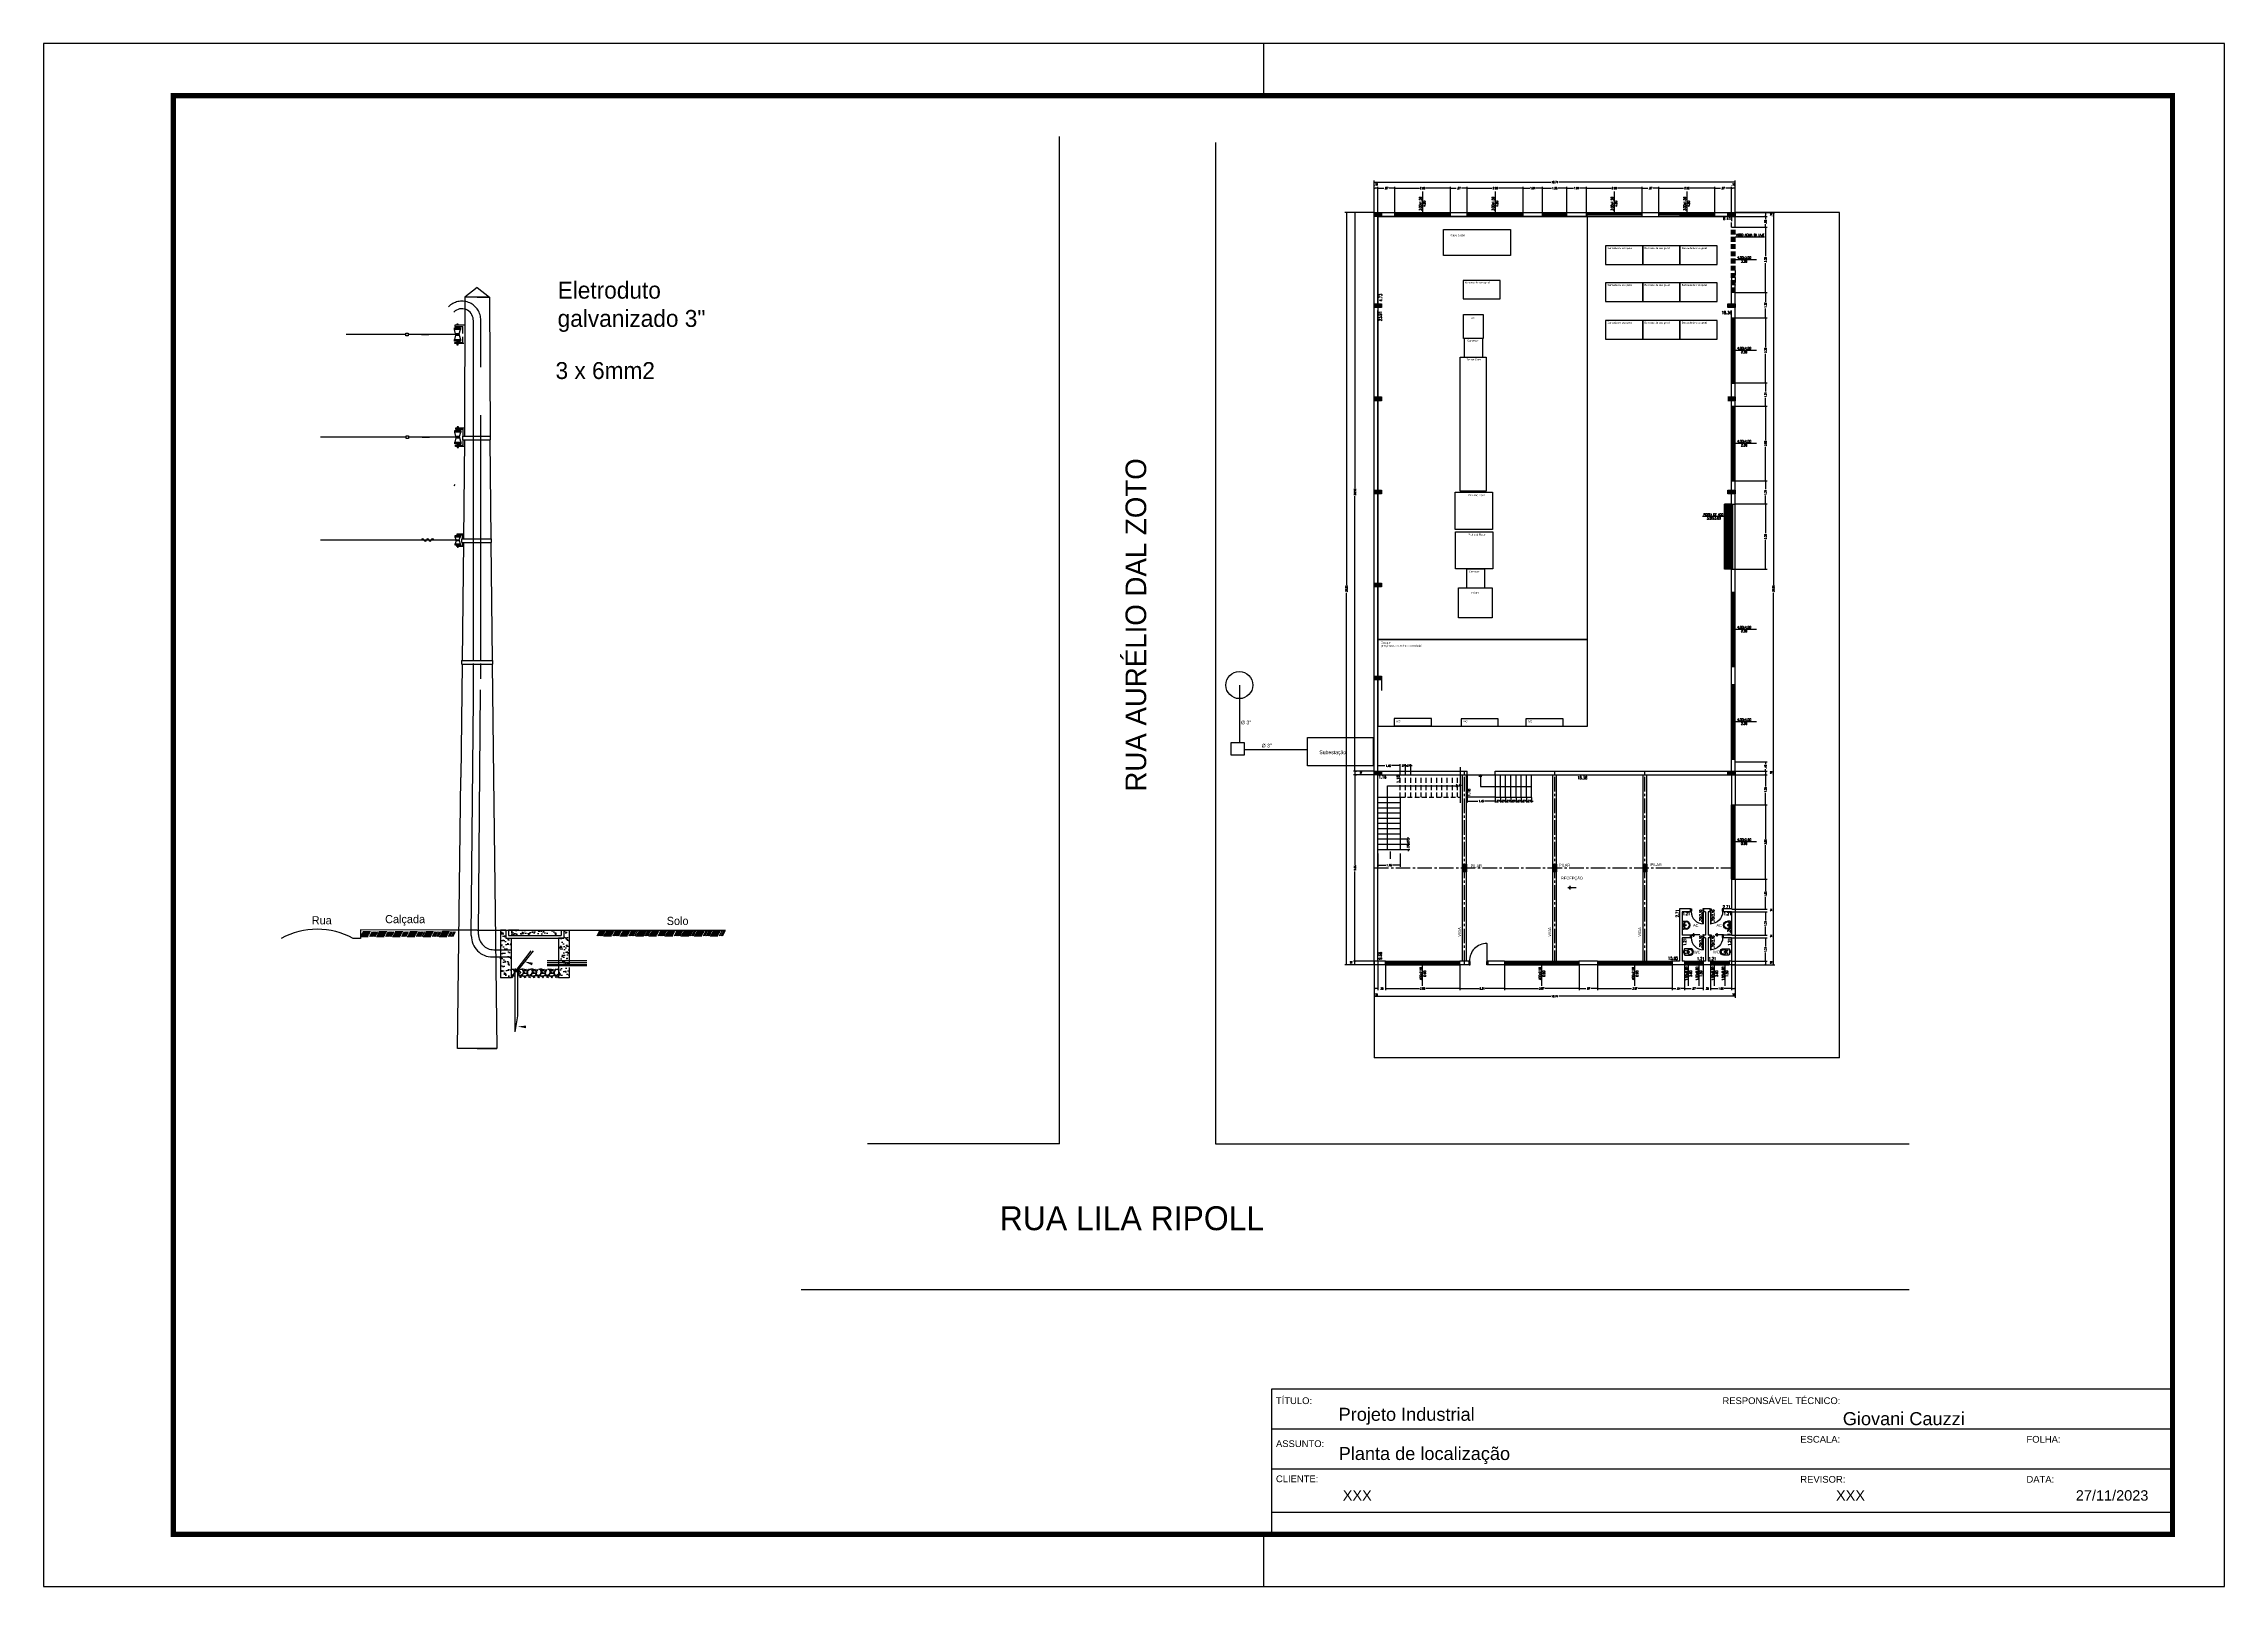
# Model space of a CAD drawing. Extents: x -4780 to 4154, y -1673 to 3208.
# Drawn here: x 818.9 to 932.1, y -505.6 to -425.6 of the extents above; entities that cross this region are included whole.
import ezdxf
from ezdxf.enums import TextEntityAlignment as Align

# ---------------------------------------------------------------- set-up
doc = ezdxf.new("R2010")
doc.units = 0
doc.header["$MEASUREMENT"] = 0
doc.header["$PDMODE"] = 34
for name, pattern in [('CENTER2', [1.125, 0.75, -0.125, 0.125, -0.125]), ('DASHED', [19.05, 12.7, -6.35]), ('HIDDEN', [0.375, 0.25, -0.125])]:
    doc.linetypes.add(name, pattern=pattern)
for name, color, linetype in [('ARQ-FOLHA', 7, 'Continuous'), ('BIBLIOT', 1, 'Continuous'), ('COTAS', 5, 'Continuous'), ('eletrico', 3, 'Continuous'), ('ELÉTRICO', 3, 'Continuous'), ('FUND-ESTACA20T', 30, 'Continuous'), ('linha 1', 2, 'Continuous'), ('linha 2', 7, 'Continuous'), ('MAQUINAS', 7, 'Continuous'), ('PENA01', 1, 'Continuous'), ('PENA02', 2, 'Continuous'), ('PENA025', 8, 'Continuous'), ('pena06', 4, 'Continuous'), ('simbologia', 3, 'Continuous'), ('textos', 4, 'Continuous'), ('VERMELHA', 10, 'Continuous')]:
    doc.layers.add(name, color=color, linetype=linetype)
doc.styles.add('ARIAL', font='txt', dxfattribs={"height": 0.35277})
doc.styles.add('CALIXTO', font='txt')
doc.styles.add('PADRÃO', font='', dxfattribs={"height": 0.2})
doc.styles.add('REGUA80', font='GOTHIC.TTF')
doc.styles.add('ROMANS', font='romand.shx', dxfattribs={"width": 0.8})
doc.styles.add('STYLE1', font='romand.shx', dxfattribs={"width": 0.8})
doc.styles.get('PADRÃO').set_extended_font_data('AvantGarde Bk BT')
doc.dimstyles.new('CORTE100', dxfattribs={"dimtxt": 0.1, "dimasz": 0.04, "dimexe": 0.08, "dimexo": 0.02, "dimgap": 0.05, "dimtad": 0, "dimzin": 4, "dimdsep": 46, "dimtxsty": 'ROMANS', "dimblk1": 'DOT', "dimblk2": 'DOT', "dimsah": 1, "dimcen": 0.09, "dimclrd": 30, "dimclre": 30, "dimclrt": 5, "dimadec": 0, "dimazin": 0, "dimtfac": 1, "dimtofl": 0, "dimtmove": 2, "dimatfit": 3, "dimldrblk": 'DOT', "dimfxl": 1, "dimtolj": 1, "dimtzin": 0, "dimarcsym": 0})
doc.dimstyles.new('INTERNA', dxfattribs={"dimscale": 0, "dimtxt": 0.15, "dimasz": 0.1, "dimexe": 0.1, "dimexo": 0.16, "dimgap": 0.09, "dimtad": 1, "dimzin": 4, "dimdsep": 46, "dimtxsty": 'ROMANS', "dimblk1": 'OBLIQUE', "dimblk2": 'OBLIQUE', "dimsah": 1, "dimcen": 0.09, "dimse1": 1, "dimse2": 1, "dimsd1": 1, "dimsd2": 1, "dimclrd": 4, "dimclre": 4, "dimadec": 0, "dimazin": 0, "dimtfac": 0.666667, "dimtofl": 0, "dimtmove": 2, "dimatfit": 3, "dimldrblk": 'OBLIQUE', "dimfxl": 1, "dimtolj": 1, "dimtzin": 0, "dimarcsym": 0})

# ---------------------------------------------------------------- blocks, each defined once
blk = doc.blocks.new('DOT')
at = {"layer": 'PENA01', "color": 0, "linetype": 'ByBlock'}
blk.add_line((-0.5, 0), (-1, 0), dxfattribs=at)
at = {"layer": 'PENA01', "color": 0, "linetype": 'ByBlock', "const_width": 0.5}
blk.add_lwpolyline([(-0.25, 0, 1), (0.25, 0, 1)], format="xyb", close=True, dxfattribs=at)
blk = doc.blocks.new('*D466')
at = {"layer": 'COTAS', "color": 30, "linetype": 'Continuous', "lineweight": -2, "transparency": 16777216}
for p, q in [((887.94, -434.32), (886.88, -434.32)), ((886.96, -434.36), (886.96, -448.6)), ((886.96, -463.27), (886.96, -449.03)), ((887.94, -463.31), (886.88, -463.31))]:
    blk.add_line(p, q, dxfattribs=at)
at = {"layer": 'DEFPOINTS', "color": 0, "linetype": 'Continuous', "transparency": 16777216}
for p in [(887.96, -434.32), (886.96, -463.31), (887.96, -463.31)]:
    blk.add_point(p, dxfattribs=at)
at = {"layer": 'COTAS', "color": 30, "linetype": 'Continuous', "lineweight": -2, "transparency": 16777216, "xscale": 0.04, "yscale": 0.04, "zscale": 0.04}
for p, rotation in [((886.96, -434.32), 90), ((886.96, -463.31), 270)]:
    blk.add_blockref('DOT', p, dxfattribs=dict(at, rotation=rotation))
at = {"layer": 'COTAS', "color": 5, "linetype": 'Continuous', "transparency": 16777216, "insert": (886.96, -448.82), "char_height": 0.1, "attachment_point": 5, "rotation": 90, "style": 'ROMANS'}
blk.add_mtext('\\A1;28.98', dxfattribs=at)
blk = doc.blocks.new('BACIA-5')
for p, q in [((-0.17, 0.44), (-0.17, 0.14)), ((-0.14, 0.11), (0.14, 0.11)), ((-0.12, 0.44), (-0.12, 0.38)), ((-0.06, 0.2), (-0.1, 0.2)), ((-0.08, 0.18), (-0.08, 0.22)), ((-0.05, 0.11), (-0.05, 0.09)), ((-0.05, 0.01), (-0.05, 0.03)), ((0.05, 0.01), (-0.05, 0.01)), ((-0.04, 0.29), (-0.04, 0.35)), ((-0.03, 0.08), (0.03, 0.08)), ((-0.03, 0.04), (0.03, 0.04)), ((-0.02, 0.04), (-0.02, 0.08)), ((0, 0.02), (0, 0)), ((0.02, 0.04), (0.02, 0.08)), ((0.04, 0.29), (0.04, 0.35)), ((0.05, 0.11), (0.05, 0.09)), ((0.05, 0.01), (0.05, 0.03)), ((0.1, 0.2), (0.06, 0.2)), ((0.08, 0.18), (0.08, 0.22)), ((0.12, 0.38), (0.12, 0.44)), ((0.17, 0.14), (0.17, 0.44))]:
    blk.add_line(p, q)
for centre in [(-0.08, 0.2), (0.08, 0.2)]:
    blk.add_circle(centre, 0.009)
for centre, radius, start, end in [((0, 0.44), 0.167, 0, 180), ((-0.14, 0.14), 0.027, 180, 270), ((0, 0.44), 0.117, 0, 180), ((0, 0.38), 0.117, 180, 0), ((-0.03, 0.09), 0.0135, 180, 270), ((-0.03, 0.03), 0.0135, 90, 180), ((0, 0.35), 0.036, 0, 180), ((0, 0.39), 0.102, 249.3708, 290.6292), ((0.03, 0.09), 0.0135, 270, 0), ((0.03, 0.03), 0.0135, 0, 90), ((0.14, 0.14), 0.027, 270, 0)]:
    blk.add_arc(centre, radius, start, end)
blk = doc.blocks.new('Lavatpeq')
for p, q in [((-0.19, 0), (0.19, 0)), ((0, -0.01), (0, 0.01)), ((-0.21, -0.16), (-0.21, -0.02)), ((-0.18, -0.16), (-0.18, -0.12)), ((0.14, -0.08), (-0.14, -0.08)), ((-0.04, -0.04), (-0.09, -0.04)), ((-0.06, -0.06), (-0.06, -0.02)), ((0.03, -0.14), (-0.03, -0.14)), ((0.01, -0.04), (-0.01, -0.04)), ((0, -0.05), (0, -0.03)), ((0, -0.16), (0, -0.11)), ((0.09, -0.04), (0.04, -0.04)), ((0.06, -0.06), (0.06, -0.02)), ((0.18, -0.12), (0.18, -0.16)), ((0.21, -0.02), (0.21, -0.16))]:
    blk.add_line(p, q)
for centre, radius in [((-0.06, -0.04), 0.0123), ((0, -0.14), 0.0158), ((0, -0.04), 0.007), ((0, -0.14), 0.00525), ((0.06, -0.04), 0.0123)]:
    blk.add_circle(centre, radius)
for centre, radius, start, end in [((-0.19, -0.02), 0.021, 90, 180), ((0, -0.16), 0.214, 180, 0), ((-0.14, -0.12), 0.035, 90, 180), ((0, -0.16), 0.178, 180, 0), ((0.14, -0.12), 0.035, 0, 90), ((0.19, -0.02), 0.021, 0, 90)]:
    blk.add_arc(centre, radius, start, end)
blk = doc.blocks.new('*D467')
at = {"layer": 'COTAS', "color": 30, "linetype": 'Continuous', "lineweight": -2, "transparency": 16777216}
for p, q in [((889.27, -463.02), (889.23, -463.02)), ((889.31, -463.48), (889.31, -462.94)), ((889.58, -463.48), (889.58, -462.94)), ((889.62, -463.02), (889.66, -463.02))]:
    blk.add_line(p, q, dxfattribs=at)
at = {"layer": 'DEFPOINTS', "color": 0, "linetype": 'Continuous', "transparency": 16777216}
for p in [(889.58, -463.02), (889.31, -463.5), (889.58, -463.5)]:
    blk.add_point(p, dxfattribs=at)
at = {"layer": 'COTAS', "color": 30, "linetype": 'Continuous', "lineweight": -2, "transparency": 16777216, "xscale": 0.04, "yscale": 0.04, "zscale": 0.04}
blk.add_blockref('DOT', (889.31, -463.02), dxfattribs=at)
at = {"layer": 'COTAS', "color": 30, "linetype": 'Continuous', "lineweight": -2, "transparency": 16777216, "xscale": 0.04, "yscale": 0.04, "zscale": 0.04, "rotation": 180}
blk.add_blockref('DOT', (889.58, -463.02), dxfattribs=at)
at = {"layer": 'COTAS', "color": 5, "linetype": 'Continuous', "transparency": 16777216, "insert": (889.45, -463.02), "char_height": 0.1, "attachment_point": 5, "style": 'ROMANS'}
blk.add_mtext('\\A1;.27', dxfattribs=at)
blk = doc.blocks.new('*D468')
at = {"layer": 'COTAS', "color": 30, "linetype": 'Continuous', "lineweight": -2, "transparency": 16777216}
for p, q in [((889.54, -463.02), (889.5, -463.02)), ((889.58, -463.48), (889.58, -462.94)), ((889.85, -463.48), (889.85, -462.94)), ((889.89, -463.02), (889.93, -463.02))]:
    blk.add_line(p, q, dxfattribs=at)
at = {"layer": 'DEFPOINTS', "color": 0, "linetype": 'Continuous', "transparency": 16777216}
for p in [(889.85, -463.02), (889.58, -463.5), (889.85, -463.5)]:
    blk.add_point(p, dxfattribs=at)
at = {"layer": 'COTAS', "color": 30, "linetype": 'Continuous', "lineweight": -2, "transparency": 16777216, "xscale": 0.04, "yscale": 0.04, "zscale": 0.04}
blk.add_blockref('DOT', (889.58, -463.02), dxfattribs=at)
at = {"layer": 'COTAS', "color": 30, "linetype": 'Continuous', "lineweight": -2, "transparency": 16777216, "xscale": 0.04, "yscale": 0.04, "zscale": 0.04, "rotation": 180}
blk.add_blockref('DOT', (889.85, -463.02), dxfattribs=at)
at = {"layer": 'COTAS', "color": 5, "linetype": 'Continuous', "transparency": 16777216, "insert": (889.72, -463.02), "char_height": 0.1, "attachment_point": 5, "style": 'ROMANS'}
blk.add_mtext('\\A1;.27', dxfattribs=at)
blk = doc.blocks.new('*D469')
at = {"layer": 'COTAS', "color": 30, "linetype": 'Continuous', "lineweight": -2, "transparency": 16777216}
for p, q in [((888.15, -467.58), (888.15, -468.27)), ((888.19, -468.19), (888.56, -468.19)), ((889.27, -468.19), (888.9, -468.19)), ((889.31, -467.58), (889.31, -468.27))]:
    blk.add_line(p, q, dxfattribs=at)
at = {"layer": 'DEFPOINTS', "color": 0, "linetype": 'Continuous', "transparency": 16777216}
for p in [(888.15, -467.56), (889.31, -467.56), (889.31, -468.19)]:
    blk.add_point(p, dxfattribs=at)
at = {"layer": 'COTAS', "color": 30, "linetype": 'Continuous', "lineweight": -2, "transparency": 16777216, "xscale": 0.04, "yscale": 0.04, "zscale": 0.04, "rotation": 180}
blk.add_blockref('DOT', (888.15, -468.19), dxfattribs=at)
at = {"layer": 'COTAS', "color": 30, "linetype": 'Continuous', "lineweight": -2, "transparency": 16777216, "xscale": 0.04, "yscale": 0.04, "zscale": 0.04}
blk.add_blockref('DOT', (889.31, -468.19), dxfattribs=at)
at = {"layer": 'COTAS', "color": 5, "linetype": 'Continuous', "transparency": 16777216, "insert": (888.73, -468.19), "char_height": 0.1, "attachment_point": 5, "style": 'ROMANS'}
blk.add_mtext('\\A1;1.16', dxfattribs=at)
blk = doc.blocks.new('P6015')
for points in [[(0.05, 0), (0.05, 0.13), (0.02, 0.13), (0.02, 0.15), (0, 0.15), (0, 0)], [(0.02, 0.15), (0.02, 0.8), (0.05, 0.8), (0.05, 0.15)], [(0.65, 0), (0.65, 0.13), (0.68, 0.13), (0.68, 0.15), (0.7, 0.15), (0.7, 0)]]:
    blk.add_lwpolyline(points, close=True)
blk.add_arc((0.02, 0.15), 0.65, 0, 90)
blk = doc.blocks.new('*D385')
at = {"layer": 'COTAS', "color": 30, "linetype": 'Continuous', "lineweight": -2, "transparency": 16777216}
for p, q in [((887.94, -463.5), (886.88, -463.5)), ((886.96, -463.54), (886.96, -468.16)), ((886.96, -473.12), (886.96, -468.51)), ((888.13, -473.16), (886.88, -473.16))]:
    blk.add_line(p, q, dxfattribs=at)
at = {"layer": 'DEFPOINTS', "color": 0, "linetype": 'Continuous', "transparency": 16777216}
for p in [(887.96, -463.5), (886.96, -473.16), (888.15, -473.16)]:
    blk.add_point(p, dxfattribs=at)
at = {"layer": 'COTAS', "color": 30, "linetype": 'Continuous', "lineweight": -2, "transparency": 16777216, "xscale": 0.04, "yscale": 0.04, "zscale": 0.04}
for p, rotation in [((886.96, -463.5), 90), ((886.96, -473.16), 270)]:
    blk.add_blockref('DOT', p, dxfattribs=dict(at, rotation=rotation))
at = {"layer": 'COTAS', "color": 5, "linetype": 'Continuous', "transparency": 16777216, "insert": (886.96, -468.33), "char_height": 0.1, "attachment_point": 5, "rotation": 90, "style": 'ROMANS'}
blk.add_mtext('\\A1;9.66', dxfattribs=at)
blk = doc.blocks.new('*D386')
at = {"layer": 'COTAS', "color": 30, "linetype": 'Continuous', "lineweight": -2, "transparency": 16777216}
for p, q in [((886.96, -463.35), (886.96, -463.46)), ((886.98, -463.31), (887.04, -463.31)), ((886.98, -463.5), (887.04, -463.5))]:
    blk.add_line(p, q, dxfattribs=at)
at = {"layer": 'DEFPOINTS', "color": 0, "linetype": 'Continuous', "transparency": 16777216}
for p in [(886.96, -463.31), (886.96, -463.5), (886.96, -463.5)]:
    blk.add_point(p, dxfattribs=at)
at = {"layer": 'COTAS', "color": 30, "linetype": 'Continuous', "lineweight": -2, "transparency": 16777216, "xscale": 0.04, "yscale": 0.04, "zscale": 0.04}
for p, rotation in [((886.96, -463.31), 90), ((886.96, -463.5), 270)]:
    blk.add_blockref('DOT', p, dxfattribs=dict(at, rotation=rotation))
at = {"layer": 'COTAS', "color": 5, "linetype": 'Continuous', "transparency": 16777216, "insert": (887.27, -463.4), "char_height": 0.1, "attachment_point": 5, "rotation": 90, "style": 'ROMANS'}
blk.add_mtext('\\A1;.19', dxfattribs=at)
blk = doc.blocks.new('*D387')
at = {"color": 30, "linetype": 'Continuous', "lineweight": -2, "transparency": 16777216}
for p, q in [((887.94, -473.16), (886.88, -473.16)), ((886.96, -473.32), (886.96, -473.2)), ((887.94, -473.36), (886.88, -473.36))]:
    blk.add_line(p, q, dxfattribs=at)
at = {"layer": 'DEFPOINTS', "color": 0, "linetype": 'Continuous', "transparency": 16777216}
for p in [(886.96, -473.16), (887.96, -473.16), (887.96, -473.36)]:
    blk.add_point(p, dxfattribs=at)
at = {"color": 30, "linetype": 'Continuous', "lineweight": -2, "transparency": 16777216, "xscale": 0.04, "yscale": 0.04, "zscale": 0.04}
for p, rotation in [((886.96, -473.16), 90), ((886.96, -473.36), 270)]:
    blk.add_blockref('DOT', p, dxfattribs=dict(at, rotation=rotation))
at = {"color": 5, "linetype": 'Continuous', "transparency": 16777216, "insert": (886.76, -473.26), "char_height": 0.1, "attachment_point": 5, "rotation": 90, "style": 'ROMANS'}
blk.add_mtext('\\A1;.19', dxfattribs=at)
blk = doc.blocks.new('*D388')
at = {"color": 30, "linetype": 'Continuous', "lineweight": -2, "transparency": 16777216}
for p, q in [((887.96, -473.18), (887.96, -474.67)), ((888.15, -473.18), (888.15, -474.67)), ((888.11, -474.59), (888, -474.59))]:
    blk.add_line(p, q, dxfattribs=at)
at = {"layer": 'DEFPOINTS', "color": 0, "linetype": 'Continuous', "transparency": 16777216}
for p in [(887.96, -473.16), (888.15, -473.16), (887.96, -474.59)]:
    blk.add_point(p, dxfattribs=at)
at = {"color": 30, "linetype": 'Continuous', "lineweight": -2, "transparency": 16777216, "xscale": 0.04, "yscale": 0.04, "zscale": 0.04, "rotation": 180}
blk.add_blockref('DOT', (887.96, -474.59), dxfattribs=at)
at = {"color": 30, "linetype": 'Continuous', "lineweight": -2, "transparency": 16777216, "xscale": 0.04, "yscale": 0.04, "zscale": 0.04}
blk.add_blockref('DOT', (888.15, -474.59), dxfattribs=at)
at = {"color": 5, "linetype": 'Continuous', "transparency": 16777216, "insert": (888.05, -474.9), "char_height": 0.1, "attachment_point": 5, "style": 'ROMANS'}
blk.add_mtext('\\A1;.19', dxfattribs=at)
blk = doc.blocks.new('*D389')
at = {"color": 30, "linetype": 'Continuous', "lineweight": -2, "transparency": 16777216}
for p, q in [((888.15, -473.38), (888.15, -474.67)), ((888.54, -473.38), (888.54, -474.67)), ((888.11, -474.59), (888.07, -474.59)), ((888.58, -474.59), (888.62, -474.59))]:
    blk.add_line(p, q, dxfattribs=at)
at = {"layer": 'DEFPOINTS', "color": 0, "linetype": 'Continuous', "transparency": 16777216}
for p in [(888.15, -473.36), (888.54, -473.36), (888.54, -474.59)]:
    blk.add_point(p, dxfattribs=at)
at = {"color": 30, "linetype": 'Continuous', "lineweight": -2, "transparency": 16777216, "xscale": 0.04, "yscale": 0.04, "zscale": 0.04}
blk.add_blockref('DOT', (888.15, -474.59), dxfattribs=at)
at = {"color": 30, "linetype": 'Continuous', "lineweight": -2, "transparency": 16777216, "xscale": 0.04, "yscale": 0.04, "zscale": 0.04, "rotation": 180}
blk.add_blockref('DOT', (888.54, -474.59), dxfattribs=at)
at = {"color": 5, "linetype": 'Continuous', "transparency": 16777216, "insert": (888.34, -474.59), "char_height": 0.1, "attachment_point": 5, "style": 'ROMANS'}
blk.add_mtext('\\A1;.39', dxfattribs=at)
blk = doc.blocks.new('*D390')
at = {"color": 30, "linetype": 'Continuous', "lineweight": -2, "transparency": 16777216}
for p, q in [((888.54, -473.4), (888.54, -474.67)), ((892.4, -473.38), (892.4, -474.67)), ((888.58, -474.59), (890.3, -474.59)), ((892.36, -474.59), (890.64, -474.59))]:
    blk.add_line(p, q, dxfattribs=at)
at = {"layer": 'DEFPOINTS', "color": 0, "linetype": 'Continuous', "transparency": 16777216}
for p in [(888.54, -473.38), (892.4, -473.36), (888.54, -474.59)]:
    blk.add_point(p, dxfattribs=at)
at = {"color": 30, "linetype": 'Continuous', "lineweight": -2, "transparency": 16777216, "xscale": 0.04, "yscale": 0.04, "zscale": 0.04, "rotation": 180}
blk.add_blockref('DOT', (888.54, -474.59), dxfattribs=at)
at = {"color": 30, "linetype": 'Continuous', "lineweight": -2, "transparency": 16777216, "xscale": 0.04, "yscale": 0.04, "zscale": 0.04}
blk.add_blockref('DOT', (892.4, -474.59), dxfattribs=at)
at = {"color": 5, "linetype": 'Continuous', "transparency": 16777216, "insert": (890.47, -474.59), "char_height": 0.1, "attachment_point": 5, "style": 'ROMANS'}
blk.add_mtext('\\A1;3.86', dxfattribs=at)
blk = doc.blocks.new('*D391')
at = {"color": 30, "linetype": 'Continuous', "lineweight": -2, "transparency": 16777216}
for p, q in [((892.4, -473.38), (892.4, -474.67)), ((894.72, -473.38), (894.72, -474.67)), ((892.44, -474.59), (893.4, -474.59)), ((894.68, -474.59), (893.72, -474.59))]:
    blk.add_line(p, q, dxfattribs=at)
at = {"layer": 'DEFPOINTS', "color": 0, "linetype": 'Continuous', "transparency": 16777216}
for p in [(892.4, -473.36), (894.72, -473.36), (894.72, -474.59)]:
    blk.add_point(p, dxfattribs=at)
at = {"color": 30, "linetype": 'Continuous', "lineweight": -2, "transparency": 16777216, "xscale": 0.04, "yscale": 0.04, "zscale": 0.04, "rotation": 180}
blk.add_blockref('DOT', (892.4, -474.59), dxfattribs=at)
at = {"color": 30, "linetype": 'Continuous', "lineweight": -2, "transparency": 16777216, "xscale": 0.04, "yscale": 0.04, "zscale": 0.04}
blk.add_blockref('DOT', (894.72, -474.59), dxfattribs=at)
at = {"color": 5, "linetype": 'Continuous', "transparency": 16777216, "insert": (893.56, -474.59), "char_height": 0.1, "attachment_point": 5, "style": 'ROMANS'}
blk.add_mtext('\\A1;2.31', dxfattribs=at)
blk = doc.blocks.new('*D392')
at = {"color": 30, "linetype": 'Continuous', "lineweight": -2, "transparency": 16777216}
for p, q in [((894.72, -473.4), (894.72, -474.67)), ((898.59, -473.38), (898.59, -474.67)), ((894.76, -474.59), (896.48, -474.59)), ((898.55, -474.59), (896.82, -474.59))]:
    blk.add_line(p, q, dxfattribs=at)
at = {"layer": 'DEFPOINTS', "color": 0, "linetype": 'Continuous', "transparency": 16777216}
for p in [(894.72, -473.38), (898.59, -473.36), (898.59, -474.59)]:
    blk.add_point(p, dxfattribs=at)
at = {"color": 30, "linetype": 'Continuous', "lineweight": -2, "transparency": 16777216, "xscale": 0.04, "yscale": 0.04, "zscale": 0.04, "rotation": 180}
blk.add_blockref('DOT', (894.72, -474.59), dxfattribs=at)
at = {"color": 30, "linetype": 'Continuous', "lineweight": -2, "transparency": 16777216, "xscale": 0.04, "yscale": 0.04, "zscale": 0.04}
blk.add_blockref('DOT', (898.59, -474.59), dxfattribs=at)
at = {"color": 5, "linetype": 'Continuous', "transparency": 16777216, "insert": (896.65, -474.59), "char_height": 0.1, "attachment_point": 5, "style": 'ROMANS'}
blk.add_mtext('\\A1;3.87', dxfattribs=at)
blk = doc.blocks.new('*D393')
at = {"color": 30, "linetype": 'Continuous', "lineweight": -2, "transparency": 16777216}
for p, q in [((898.59, -473.38), (898.59, -474.67)), ((899.55, -473.38), (899.55, -474.67)), ((898.63, -474.59), (898.94, -474.59)), ((899.51, -474.59), (899.2, -474.59))]:
    blk.add_line(p, q, dxfattribs=at)
at = {"layer": 'DEFPOINTS', "color": 0, "linetype": 'Continuous', "transparency": 16777216}
for p in [(898.59, -473.36), (899.55, -473.36), (899.55, -474.59)]:
    blk.add_point(p, dxfattribs=at)
at = {"color": 30, "linetype": 'Continuous', "lineweight": -2, "transparency": 16777216, "xscale": 0.04, "yscale": 0.04, "zscale": 0.04, "rotation": 180}
blk.add_blockref('DOT', (898.59, -474.59), dxfattribs=at)
at = {"color": 30, "linetype": 'Continuous', "lineweight": -2, "transparency": 16777216, "xscale": 0.04, "yscale": 0.04, "zscale": 0.04}
blk.add_blockref('DOT', (899.55, -474.59), dxfattribs=at)
at = {"color": 5, "linetype": 'Continuous', "transparency": 16777216, "insert": (899.07, -474.59), "char_height": 0.1, "attachment_point": 5, "style": 'ROMANS'}
blk.add_mtext('\\A1;.97', dxfattribs=at)
blk = doc.blocks.new('*D394')
at = {"color": 30, "linetype": 'Continuous', "lineweight": -2, "transparency": 16777216}
for p, q in [((899.55, -473.4), (899.55, -474.67)), ((903.42, -473.38), (903.42, -474.67)), ((899.59, -474.59), (901.31, -474.59)), ((903.38, -474.59), (901.66, -474.59))]:
    blk.add_line(p, q, dxfattribs=at)
at = {"layer": 'DEFPOINTS', "color": 0, "linetype": 'Continuous', "transparency": 16777216}
for p in [(899.55, -473.38), (903.42, -473.36), (903.42, -474.59)]:
    blk.add_point(p, dxfattribs=at)
at = {"color": 30, "linetype": 'Continuous', "lineweight": -2, "transparency": 16777216, "xscale": 0.04, "yscale": 0.04, "zscale": 0.04, "rotation": 180}
blk.add_blockref('DOT', (899.55, -474.59), dxfattribs=at)
at = {"color": 30, "linetype": 'Continuous', "lineweight": -2, "transparency": 16777216, "xscale": 0.04, "yscale": 0.04, "zscale": 0.04}
blk.add_blockref('DOT', (903.42, -474.59), dxfattribs=at)
at = {"color": 5, "linetype": 'Continuous', "transparency": 16777216, "insert": (901.49, -474.59), "char_height": 0.1, "attachment_point": 5, "style": 'ROMANS'}
blk.add_mtext('\\A1;3.87', dxfattribs=at)
blk = doc.blocks.new('*D395')
at = {"color": 30, "linetype": 'Continuous', "lineweight": -2, "transparency": 16777216}
for p, q in [((903.42, -473.38), (903.42, -474.67)), ((904.07, -473.38), (904.07, -474.67)), ((903.46, -474.59), (903.61, -474.59)), ((904.03, -474.59), (903.88, -474.59))]:
    blk.add_line(p, q, dxfattribs=at)
at = {"layer": 'DEFPOINTS', "color": 0, "linetype": 'Continuous', "transparency": 16777216}
for p in [(903.42, -473.36), (904.07, -473.36), (904.07, -474.59)]:
    blk.add_point(p, dxfattribs=at)
at = {"color": 30, "linetype": 'Continuous', "lineweight": -2, "transparency": 16777216, "xscale": 0.04, "yscale": 0.04, "zscale": 0.04, "rotation": 180}
blk.add_blockref('DOT', (903.42, -474.59), dxfattribs=at)
at = {"color": 30, "linetype": 'Continuous', "lineweight": -2, "transparency": 16777216, "xscale": 0.04, "yscale": 0.04, "zscale": 0.04}
blk.add_blockref('DOT', (904.07, -474.59), dxfattribs=at)
at = {"color": 5, "linetype": 'Continuous', "transparency": 16777216, "insert": (903.75, -474.59), "char_height": 0.1, "attachment_point": 5, "style": 'ROMANS'}
blk.add_mtext('\\A1;.64', dxfattribs=at)
blk = doc.blocks.new('*D396')
at = {"color": 30, "linetype": 'Continuous', "lineweight": -2, "transparency": 16777216}
for p, q in [((904.07, -473.38), (904.07, -474.67)), ((905.03, -473.38), (905.03, -474.67)), ((904.11, -474.59), (904.42, -474.59)), ((904.99, -474.59), (904.68, -474.59))]:
    blk.add_line(p, q, dxfattribs=at)
at = {"layer": 'DEFPOINTS', "color": 0, "linetype": 'Continuous', "transparency": 16777216}
for p in [(904.07, -473.36), (905.03, -473.36), (904.07, -474.59)]:
    blk.add_point(p, dxfattribs=at)
at = {"color": 30, "linetype": 'Continuous', "lineweight": -2, "transparency": 16777216, "xscale": 0.04, "yscale": 0.04, "zscale": 0.04, "rotation": 180}
blk.add_blockref('DOT', (904.07, -474.59), dxfattribs=at)
at = {"color": 30, "linetype": 'Continuous', "lineweight": -2, "transparency": 16777216, "xscale": 0.04, "yscale": 0.04, "zscale": 0.04}
blk.add_blockref('DOT', (905.03, -474.59), dxfattribs=at)
at = {"color": 5, "linetype": 'Continuous', "transparency": 16777216, "insert": (904.55, -474.59), "char_height": 0.1, "attachment_point": 5, "style": 'ROMANS'}
blk.add_mtext('\\A1;.97', dxfattribs=at)
blk = doc.blocks.new('*D397')
at = {"color": 30, "linetype": 'Continuous', "lineweight": -2, "transparency": 16777216}
for p, q in [((905.03, -473.38), (905.03, -474.67)), ((905.42, -473.38), (905.42, -474.67)), ((904.99, -474.59), (904.95, -474.59)), ((905.46, -474.59), (905.5, -474.59))]:
    blk.add_line(p, q, dxfattribs=at)
at = {"layer": 'DEFPOINTS', "color": 0, "linetype": 'Continuous', "transparency": 16777216}
for p in [(905.03, -473.36), (905.42, -473.36), (905.42, -474.59)]:
    blk.add_point(p, dxfattribs=at)
at = {"color": 30, "linetype": 'Continuous', "lineweight": -2, "transparency": 16777216, "xscale": 0.04, "yscale": 0.04, "zscale": 0.04}
blk.add_blockref('DOT', (905.03, -474.59), dxfattribs=at)
at = {"color": 30, "linetype": 'Continuous', "lineweight": -2, "transparency": 16777216, "xscale": 0.04, "yscale": 0.04, "zscale": 0.04, "rotation": 180}
blk.add_blockref('DOT', (905.42, -474.59), dxfattribs=at)
at = {"color": 5, "linetype": 'Continuous', "transparency": 16777216, "insert": (905.23, -474.59), "char_height": 0.1, "attachment_point": 5, "style": 'ROMANS'}
blk.add_mtext('\\A1;.39', dxfattribs=at)
blk = doc.blocks.new('*D398')
at = {"color": 30, "linetype": 'Continuous', "lineweight": -2, "transparency": 16777216}
for p, q in [((906.51, -473.18), (906.51, -474.67)), ((905.42, -474.32), (905.42, -474.67)), ((905.46, -474.59), (905.8, -474.59)), ((906.47, -474.59), (906.13, -474.59))]:
    blk.add_line(p, q, dxfattribs=at)
at = {"layer": 'DEFPOINTS', "color": 0, "linetype": 'Continuous', "transparency": 16777216}
for p in [(906.51, -473.16), (905.42, -474.3), (905.42, -474.59)]:
    blk.add_point(p, dxfattribs=at)
at = {"color": 30, "linetype": 'Continuous', "lineweight": -2, "transparency": 16777216, "xscale": 0.04, "yscale": 0.04, "zscale": 0.04, "rotation": 180}
blk.add_blockref('DOT', (905.42, -474.59), dxfattribs=at)
at = {"color": 30, "linetype": 'Continuous', "lineweight": -2, "transparency": 16777216, "xscale": 0.04, "yscale": 0.04, "zscale": 0.04}
blk.add_blockref('DOT', (906.51, -474.59), dxfattribs=at)
at = {"color": 5, "linetype": 'Continuous', "transparency": 16777216, "insert": (905.96, -474.59), "char_height": 0.1, "attachment_point": 5, "style": 'ROMANS'}
blk.add_mtext('\\A1;1.09', dxfattribs=at)
blk = doc.blocks.new('*D399')
at = {"color": 30, "linetype": 'Continuous', "lineweight": -2, "transparency": 16777216}
for p, q in [((906.51, -473.18), (906.51, -474.67)), ((906.7, -473.38), (906.7, -474.67)), ((906.55, -474.59), (906.66, -474.59))]:
    blk.add_line(p, q, dxfattribs=at)
at = {"layer": 'DEFPOINTS', "color": 0, "linetype": 'Continuous', "transparency": 16777216}
for p in [(906.51, -473.16), (906.7, -473.36), (906.7, -474.59)]:
    blk.add_point(p, dxfattribs=at)
at = {"color": 30, "linetype": 'Continuous', "lineweight": -2, "transparency": 16777216, "xscale": 0.04, "yscale": 0.04, "zscale": 0.04, "rotation": 180}
blk.add_blockref('DOT', (906.51, -474.59), dxfattribs=at)
at = {"color": 30, "linetype": 'Continuous', "lineweight": -2, "transparency": 16777216, "xscale": 0.04, "yscale": 0.04, "zscale": 0.04}
blk.add_blockref('DOT', (906.7, -474.59), dxfattribs=at)
at = {"color": 5, "linetype": 'Continuous', "transparency": 16777216, "insert": (906.6, -474.9), "char_height": 0.1, "attachment_point": 5, "style": 'ROMANS'}
blk.add_mtext('\\A1;.19', dxfattribs=at)
blk = doc.blocks.new('*D400')
at = {"color": 30, "linetype": 'Continuous', "lineweight": -2, "transparency": 16777216}
for p, q in [((887.96, -434.5), (887.96, -432.98)), ((888.11, -433.06), (888, -433.06)), ((888.15, -434.5), (888.15, -432.98))]:
    blk.add_line(p, q, dxfattribs=at)
at = {"layer": 'DEFPOINTS', "color": 0, "linetype": 'Continuous', "transparency": 16777216}
for p in [(887.96, -433.06), (887.96, -434.52), (888.15, -434.52)]:
    blk.add_point(p, dxfattribs=at)
at = {"color": 30, "linetype": 'Continuous', "lineweight": -2, "transparency": 16777216, "xscale": 0.04, "yscale": 0.04, "zscale": 0.04, "rotation": 180}
blk.add_blockref('DOT', (887.96, -433.06), dxfattribs=at)
at = {"color": 30, "linetype": 'Continuous', "lineweight": -2, "transparency": 16777216, "xscale": 0.04, "yscale": 0.04, "zscale": 0.04}
blk.add_blockref('DOT', (888.15, -433.06), dxfattribs=at)
at = {"color": 5, "linetype": 'Continuous', "transparency": 16777216, "insert": (888.05, -432.86), "char_height": 0.1, "attachment_point": 5, "style": 'ROMANS'}
blk.add_mtext('\\A1;.19', dxfattribs=at)
blk = doc.blocks.new('*D401')
at = {"color": 30, "linetype": 'Continuous', "lineweight": -2, "transparency": 16777216}
for p, q in [((888.15, -434.3), (888.15, -432.98)), ((888.19, -433.06), (888.45, -433.06)), ((888.98, -433.06), (888.72, -433.06)), ((889.02, -434.3), (889.02, -432.98))]:
    blk.add_line(p, q, dxfattribs=at)
at = {"layer": 'DEFPOINTS', "color": 0, "linetype": 'Continuous', "transparency": 16777216}
for p in [(888.15, -433.06), (888.15, -434.32), (889.02, -434.32)]:
    blk.add_point(p, dxfattribs=at)
at = {"color": 30, "linetype": 'Continuous', "lineweight": -2, "transparency": 16777216, "xscale": 0.04, "yscale": 0.04, "zscale": 0.04, "rotation": 180}
blk.add_blockref('DOT', (888.15, -433.06), dxfattribs=at)
at = {"color": 30, "linetype": 'Continuous', "lineweight": -2, "transparency": 16777216, "xscale": 0.04, "yscale": 0.04, "zscale": 0.04}
blk.add_blockref('DOT', (889.02, -433.06), dxfattribs=at)
at = {"color": 5, "linetype": 'Continuous', "transparency": 16777216, "insert": (888.59, -433.06), "char_height": 0.1, "attachment_point": 5, "style": 'ROMANS'}
blk.add_mtext('\\A1;.87', dxfattribs=at)
blk = doc.blocks.new('*D402')
at = {"color": 30, "linetype": 'Continuous', "lineweight": -2, "transparency": 16777216}
for p, q in [((889.02, -434.29), (889.02, -432.98)), ((889.06, -433.06), (890.3, -433.06)), ((891.88, -433.06), (890.64, -433.06)), ((891.92, -434.29), (891.92, -432.98))]:
    blk.add_line(p, q, dxfattribs=at)
at = {"layer": 'DEFPOINTS', "color": 0, "linetype": 'Continuous', "transparency": 16777216}
for p in [(891.92, -433.06), (889.02, -434.31), (891.92, -434.31)]:
    blk.add_point(p, dxfattribs=at)
at = {"color": 30, "linetype": 'Continuous', "lineweight": -2, "transparency": 16777216, "xscale": 0.04, "yscale": 0.04, "zscale": 0.04, "rotation": 180}
blk.add_blockref('DOT', (889.02, -433.06), dxfattribs=at)
at = {"color": 30, "linetype": 'Continuous', "lineweight": -2, "transparency": 16777216, "xscale": 0.04, "yscale": 0.04, "zscale": 0.04}
blk.add_blockref('DOT', (891.92, -433.06), dxfattribs=at)
at = {"color": 5, "linetype": 'Continuous', "transparency": 16777216, "insert": (890.47, -433.06), "char_height": 0.1, "attachment_point": 5, "style": 'ROMANS'}
blk.add_mtext('\\A1;2.90', dxfattribs=at)
blk = doc.blocks.new('*D403')
at = {"color": 30, "linetype": 'Continuous', "lineweight": -2, "transparency": 16777216}
for p, q in [((891.92, -434.3), (891.92, -432.98)), ((891.96, -433.06), (892.22, -433.06)), ((892.75, -433.06), (892.49, -433.06)), ((892.79, -434.3), (892.79, -432.98))]:
    blk.add_line(p, q, dxfattribs=at)
at = {"layer": 'DEFPOINTS', "color": 0, "linetype": 'Continuous', "transparency": 16777216}
for p in [(891.92, -433.06), (891.92, -434.32), (892.79, -434.32)]:
    blk.add_point(p, dxfattribs=at)
at = {"color": 30, "linetype": 'Continuous', "lineweight": -2, "transparency": 16777216, "xscale": 0.04, "yscale": 0.04, "zscale": 0.04, "rotation": 180}
blk.add_blockref('DOT', (891.92, -433.06), dxfattribs=at)
at = {"color": 30, "linetype": 'Continuous', "lineweight": -2, "transparency": 16777216, "xscale": 0.04, "yscale": 0.04, "zscale": 0.04}
blk.add_blockref('DOT', (892.79, -433.06), dxfattribs=at)
at = {"color": 5, "linetype": 'Continuous', "transparency": 16777216, "insert": (892.35, -433.06), "char_height": 0.1, "attachment_point": 5, "style": 'ROMANS'}
blk.add_mtext('\\A1;.87', dxfattribs=at)
blk = doc.blocks.new('*D404')
at = {"color": 30, "linetype": 'Continuous', "lineweight": -2, "transparency": 16777216}
for p, q in [((892.79, -434.3), (892.79, -432.98)), ((892.83, -433.06), (894.06, -433.06)), ((895.65, -433.06), (894.41, -433.06)), ((895.69, -434.3), (895.69, -432.98))]:
    blk.add_line(p, q, dxfattribs=at)
at = {"layer": 'DEFPOINTS', "color": 0, "linetype": 'Continuous', "transparency": 16777216}
for p in [(895.69, -433.06), (892.79, -434.32), (895.69, -434.32)]:
    blk.add_point(p, dxfattribs=at)
at = {"color": 30, "linetype": 'Continuous', "lineweight": -2, "transparency": 16777216, "xscale": 0.04, "yscale": 0.04, "zscale": 0.04, "rotation": 180}
blk.add_blockref('DOT', (892.79, -433.06), dxfattribs=at)
at = {"color": 30, "linetype": 'Continuous', "lineweight": -2, "transparency": 16777216, "xscale": 0.04, "yscale": 0.04, "zscale": 0.04}
blk.add_blockref('DOT', (895.69, -433.06), dxfattribs=at)
at = {"color": 5, "linetype": 'Continuous', "transparency": 16777216, "insert": (894.24, -433.06), "char_height": 0.1, "attachment_point": 5, "style": 'ROMANS'}
blk.add_mtext('\\A1;2.90', dxfattribs=at)
blk = doc.blocks.new('*D405')
at = {"color": 30, "linetype": 'Continuous', "lineweight": -2, "transparency": 16777216}
for p, q in [((895.69, -434.3), (895.69, -432.98)), ((895.73, -433.06), (896.04, -433.06)), ((896.66, -433.06), (896.35, -433.06)), ((896.7, -434.3), (896.7, -432.98))]:
    blk.add_line(p, q, dxfattribs=at)
at = {"layer": 'DEFPOINTS', "color": 0, "linetype": 'Continuous', "transparency": 16777216}
for p in [(895.69, -433.06), (895.69, -434.32), (896.7, -434.32)]:
    blk.add_point(p, dxfattribs=at)
at = {"color": 30, "linetype": 'Continuous', "lineweight": -2, "transparency": 16777216, "xscale": 0.04, "yscale": 0.04, "zscale": 0.04, "rotation": 180}
blk.add_blockref('DOT', (895.69, -433.06), dxfattribs=at)
at = {"color": 30, "linetype": 'Continuous', "lineweight": -2, "transparency": 16777216, "xscale": 0.04, "yscale": 0.04, "zscale": 0.04}
blk.add_blockref('DOT', (896.7, -433.06), dxfattribs=at)
at = {"color": 5, "linetype": 'Continuous', "transparency": 16777216, "insert": (896.19, -433.06), "char_height": 0.1, "attachment_point": 5, "style": 'ROMANS'}
blk.add_mtext('\\A1;1.01', dxfattribs=at)
blk = doc.blocks.new('*D406')
at = {"color": 30, "linetype": 'Continuous', "lineweight": -2, "transparency": 16777216}
for p, q in [((896.7, -434.29), (896.7, -432.98)), ((896.74, -433.06), (897.16, -433.06)), ((897.92, -433.06), (897.5, -433.06)), ((897.96, -434.29), (897.96, -432.98))]:
    blk.add_line(p, q, dxfattribs=at)
at = {"layer": 'DEFPOINTS', "color": 0, "linetype": 'Continuous', "transparency": 16777216}
for p in [(897.96, -433.06), (896.7, -434.31), (897.96, -434.31)]:
    blk.add_point(p, dxfattribs=at)
at = {"color": 30, "linetype": 'Continuous', "lineweight": -2, "transparency": 16777216, "xscale": 0.04, "yscale": 0.04, "zscale": 0.04, "rotation": 180}
blk.add_blockref('DOT', (896.7, -433.06), dxfattribs=at)
at = {"color": 30, "linetype": 'Continuous', "lineweight": -2, "transparency": 16777216, "xscale": 0.04, "yscale": 0.04, "zscale": 0.04}
blk.add_blockref('DOT', (897.96, -433.06), dxfattribs=at)
at = {"color": 5, "linetype": 'Continuous', "transparency": 16777216, "insert": (897.33, -433.06), "char_height": 0.1, "attachment_point": 5, "style": 'ROMANS'}
blk.add_mtext('\\A1;1.26', dxfattribs=at)
blk = doc.blocks.new('*D407')
at = {"color": 30, "linetype": 'Continuous', "lineweight": -2, "transparency": 16777216}
for p, q in [((897.96, -434.3), (897.96, -432.98)), ((898, -433.06), (898.31, -433.06)), ((898.93, -433.06), (898.62, -433.06)), ((898.97, -434.3), (898.97, -432.98))]:
    blk.add_line(p, q, dxfattribs=at)
at = {"layer": 'DEFPOINTS', "color": 0, "linetype": 'Continuous', "transparency": 16777216}
for p in [(897.96, -433.06), (897.96, -434.32), (898.97, -434.32)]:
    blk.add_point(p, dxfattribs=at)
at = {"color": 30, "linetype": 'Continuous', "lineweight": -2, "transparency": 16777216, "xscale": 0.04, "yscale": 0.04, "zscale": 0.04, "rotation": 180}
blk.add_blockref('DOT', (897.96, -433.06), dxfattribs=at)
at = {"color": 30, "linetype": 'Continuous', "lineweight": -2, "transparency": 16777216, "xscale": 0.04, "yscale": 0.04, "zscale": 0.04}
blk.add_blockref('DOT', (898.97, -433.06), dxfattribs=at)
at = {"color": 5, "linetype": 'Continuous', "transparency": 16777216, "insert": (898.46, -433.06), "char_height": 0.1, "attachment_point": 5, "style": 'ROMANS'}
blk.add_mtext('\\A1;1.01', dxfattribs=at)
blk = doc.blocks.new('*D408')
at = {"color": 30, "linetype": 'Continuous', "lineweight": -2, "transparency": 16777216}
for p, q in [((898.97, -434.3), (898.97, -432.98)), ((899.01, -433.06), (900.25, -433.06)), ((901.83, -433.06), (900.59, -433.06)), ((901.87, -434.3), (901.87, -432.98))]:
    blk.add_line(p, q, dxfattribs=at)
at = {"layer": 'DEFPOINTS', "color": 0, "linetype": 'Continuous', "transparency": 16777216}
for p in [(898.97, -433.06), (898.97, -434.32), (901.87, -434.32)]:
    blk.add_point(p, dxfattribs=at)
at = {"color": 30, "linetype": 'Continuous', "lineweight": -2, "transparency": 16777216, "xscale": 0.04, "yscale": 0.04, "zscale": 0.04, "rotation": 180}
blk.add_blockref('DOT', (898.97, -433.06), dxfattribs=at)
at = {"color": 30, "linetype": 'Continuous', "lineweight": -2, "transparency": 16777216, "xscale": 0.04, "yscale": 0.04, "zscale": 0.04}
blk.add_blockref('DOT', (901.87, -433.06), dxfattribs=at)
at = {"color": 5, "linetype": 'Continuous', "transparency": 16777216, "insert": (900.42, -433.06), "char_height": 0.1, "attachment_point": 5, "style": 'ROMANS'}
blk.add_mtext('\\A1;2.90', dxfattribs=at)
blk = doc.blocks.new('*D409')
at = {"color": 30, "linetype": 'Continuous', "lineweight": -2, "transparency": 16777216}
for p, q in [((901.87, -434.3), (901.87, -432.98)), ((901.91, -433.06), (902.17, -433.06)), ((902.7, -433.06), (902.44, -433.06)), ((902.74, -434.3), (902.74, -432.98))]:
    blk.add_line(p, q, dxfattribs=at)
at = {"layer": 'DEFPOINTS', "color": 0, "linetype": 'Continuous', "transparency": 16777216}
for p in [(901.87, -433.06), (901.87, -434.32), (902.74, -434.32)]:
    blk.add_point(p, dxfattribs=at)
at = {"color": 30, "linetype": 'Continuous', "lineweight": -2, "transparency": 16777216, "xscale": 0.04, "yscale": 0.04, "zscale": 0.04, "rotation": 180}
blk.add_blockref('DOT', (901.87, -433.06), dxfattribs=at)
at = {"color": 30, "linetype": 'Continuous', "lineweight": -2, "transparency": 16777216, "xscale": 0.04, "yscale": 0.04, "zscale": 0.04}
blk.add_blockref('DOT', (902.74, -433.06), dxfattribs=at)
at = {"color": 5, "linetype": 'Continuous', "transparency": 16777216, "insert": (902.3, -433.06), "char_height": 0.1, "attachment_point": 5, "style": 'ROMANS'}
blk.add_mtext('\\A1;.87', dxfattribs=at)
blk = doc.blocks.new('*D410')
at = {"color": 30, "linetype": 'Continuous', "lineweight": -2, "transparency": 16777216}
for p, q in [((902.74, -434.3), (902.74, -432.98)), ((902.78, -433.06), (904.01, -433.06)), ((905.6, -433.06), (904.36, -433.06)), ((905.64, -434.3), (905.64, -432.98))]:
    blk.add_line(p, q, dxfattribs=at)
at = {"layer": 'DEFPOINTS', "color": 0, "linetype": 'Continuous', "transparency": 16777216}
for p in [(905.64, -433.06), (902.74, -434.32), (905.64, -434.32)]:
    blk.add_point(p, dxfattribs=at)
at = {"color": 30, "linetype": 'Continuous', "lineweight": -2, "transparency": 16777216, "xscale": 0.04, "yscale": 0.04, "zscale": 0.04, "rotation": 180}
blk.add_blockref('DOT', (902.74, -433.06), dxfattribs=at)
at = {"color": 30, "linetype": 'Continuous', "lineweight": -2, "transparency": 16777216, "xscale": 0.04, "yscale": 0.04, "zscale": 0.04}
blk.add_blockref('DOT', (905.64, -433.06), dxfattribs=at)
at = {"color": 5, "linetype": 'Continuous', "transparency": 16777216, "insert": (904.19, -433.06), "char_height": 0.1, "attachment_point": 5, "style": 'ROMANS'}
blk.add_mtext('\\A1;2.90', dxfattribs=at)
blk = doc.blocks.new('*D411')
at = {"color": 30, "linetype": 'Continuous', "lineweight": -2, "transparency": 16777216}
for p, q in [((905.64, -434.3), (905.64, -432.98)), ((905.68, -433.06), (905.94, -433.06)), ((906.47, -433.06), (906.21, -433.06)), ((906.51, -434.5), (906.51, -432.98))]:
    blk.add_line(p, q, dxfattribs=at)
at = {"layer": 'DEFPOINTS', "color": 0, "linetype": 'Continuous', "transparency": 16777216}
for p in [(906.51, -433.06), (905.64, -434.32), (906.51, -434.52)]:
    blk.add_point(p, dxfattribs=at)
at = {"color": 30, "linetype": 'Continuous', "lineweight": -2, "transparency": 16777216, "xscale": 0.04, "yscale": 0.04, "zscale": 0.04, "rotation": 180}
blk.add_blockref('DOT', (905.64, -433.06), dxfattribs=at)
at = {"color": 30, "linetype": 'Continuous', "lineweight": -2, "transparency": 16777216, "xscale": 0.04, "yscale": 0.04, "zscale": 0.04}
blk.add_blockref('DOT', (906.51, -433.06), dxfattribs=at)
at = {"color": 5, "linetype": 'Continuous', "transparency": 16777216, "insert": (906.07, -433.06), "char_height": 0.1, "attachment_point": 5, "style": 'ROMANS'}
blk.add_mtext('\\A1;.87', dxfattribs=at)
blk = doc.blocks.new('*D412')
at = {"color": 30, "linetype": 'Continuous', "lineweight": -2, "transparency": 16777216}
for p, q in [((906.51, -434.3), (906.51, -432.98)), ((906.66, -433.06), (906.55, -433.06)), ((906.7, -434.3), (906.7, -432.98))]:
    blk.add_line(p, q, dxfattribs=at)
at = {"layer": 'DEFPOINTS', "color": 0, "linetype": 'Continuous', "transparency": 16777216}
for p in [(906.51, -433.06), (906.51, -434.32), (906.7, -434.32)]:
    blk.add_point(p, dxfattribs=at)
at = {"color": 30, "linetype": 'Continuous', "lineweight": -2, "transparency": 16777216, "xscale": 0.04, "yscale": 0.04, "zscale": 0.04, "rotation": 180}
blk.add_blockref('DOT', (906.51, -433.06), dxfattribs=at)
at = {"color": 30, "linetype": 'Continuous', "lineweight": -2, "transparency": 16777216, "xscale": 0.04, "yscale": 0.04, "zscale": 0.04}
blk.add_blockref('DOT', (906.7, -433.06), dxfattribs=at)
at = {"color": 5, "linetype": 'Continuous', "transparency": 16777216, "insert": (906.6, -432.86), "char_height": 0.1, "attachment_point": 5, "style": 'ROMANS'}
blk.add_mtext('\\A1;.19', dxfattribs=at)
blk = doc.blocks.new('*D413')
at = {"color": 30, "linetype": 'Continuous', "lineweight": -2, "transparency": 16777216}
for p, q in [((887.96, -432.97), (887.96, -432.66)), ((888, -432.74), (897.12, -432.74)), ((906.66, -432.74), (897.54, -432.74)), ((906.7, -432.97), (906.7, -432.66))]:
    blk.add_line(p, q, dxfattribs=at)
at = {"layer": 'DEFPOINTS', "color": 0, "linetype": 'Continuous', "transparency": 16777216}
for p in [(887.96, -432.99), (906.7, -432.74), (906.7, -432.99)]:
    blk.add_point(p, dxfattribs=at)
at = {"color": 30, "linetype": 'Continuous', "lineweight": -2, "transparency": 16777216, "xscale": 0.04, "yscale": 0.04, "zscale": 0.04, "rotation": 180}
blk.add_blockref('DOT', (887.96, -432.74), dxfattribs=at)
at = {"color": 30, "linetype": 'Continuous', "lineweight": -2, "transparency": 16777216, "xscale": 0.04, "yscale": 0.04, "zscale": 0.04}
blk.add_blockref('DOT', (906.7, -432.74), dxfattribs=at)
at = {"color": 5, "linetype": 'Continuous', "transparency": 16777216, "insert": (897.33, -432.74), "char_height": 0.1, "attachment_point": 5, "style": 'ROMANS'}
blk.add_mtext('\\A1;18.74', dxfattribs=at)
blk = doc.blocks.new('*D414')
at = {"color": 30, "linetype": 'Continuous', "lineweight": -2, "transparency": 16777216}
for p, q in [((887.96, -474.61), (887.96, -475.07)), ((888, -474.99), (897.12, -474.99)), ((906.66, -474.99), (897.54, -474.99)), ((906.7, -474.61), (906.7, -475.07))]:
    blk.add_line(p, q, dxfattribs=at)
at = {"layer": 'DEFPOINTS', "color": 0, "linetype": 'Continuous', "transparency": 16777216}
for p in [(887.96, -474.59), (906.7, -474.59), (906.7, -474.99)]:
    blk.add_point(p, dxfattribs=at)
at = {"color": 30, "linetype": 'Continuous', "lineweight": -2, "transparency": 16777216, "xscale": 0.04, "yscale": 0.04, "zscale": 0.04, "rotation": 180}
blk.add_blockref('DOT', (887.96, -474.99), dxfattribs=at)
at = {"color": 30, "linetype": 'Continuous', "lineweight": -2, "transparency": 16777216, "xscale": 0.04, "yscale": 0.04, "zscale": 0.04}
blk.add_blockref('DOT', (906.7, -474.99), dxfattribs=at)
at = {"color": 5, "linetype": 'Continuous', "transparency": 16777216, "insert": (897.33, -474.99), "char_height": 0.1, "attachment_point": 5, "style": 'ROMANS'}
blk.add_mtext('\\A1;18.74', dxfattribs=at)
blk = doc.blocks.new('*D415')
at = {"color": 30, "linetype": 'Continuous', "lineweight": -2, "transparency": 16777216}
for p, q in [((886.94, -434.32), (886.44, -434.32)), ((886.52, -434.36), (886.52, -453.63)), ((886.52, -473.32), (886.52, -454.05)), ((886.94, -473.36), (886.44, -473.36))]:
    blk.add_line(p, q, dxfattribs=at)
at = {"layer": 'DEFPOINTS', "color": 0, "linetype": 'Continuous', "transparency": 16777216}
for p in [(886.52, -434.32), (886.96, -434.32), (886.96, -473.36)]:
    blk.add_point(p, dxfattribs=at)
at = {"color": 30, "linetype": 'Continuous', "lineweight": -2, "transparency": 16777216, "xscale": 0.04, "yscale": 0.04, "zscale": 0.04}
for p, rotation in [((886.52, -434.32), 90), ((886.52, -473.36), 270)]:
    blk.add_blockref('DOT', p, dxfattribs=dict(at, rotation=rotation))
at = {"color": 5, "linetype": 'Continuous', "transparency": 16777216, "insert": (886.52, -453.84), "char_height": 0.1, "attachment_point": 5, "rotation": 90, "style": 'ROMANS'}
blk.add_mtext('\\A1;39.03', dxfattribs=at)
blk = doc.blocks.new('*D416')
at = {"color": 30, "linetype": 'Continuous', "lineweight": -2, "transparency": 16777216}
for p, q in [((906.72, -434.32), (908.35, -434.32)), ((906.72, -434.52), (908.35, -434.52)), ((908.27, -434.36), (908.27, -434.48))]:
    blk.add_line(p, q, dxfattribs=at)
at = {"layer": 'DEFPOINTS', "color": 0, "linetype": 'Continuous', "transparency": 16777216}
for p in [(906.7, -434.32), (906.7, -434.52), (908.27, -434.52)]:
    blk.add_point(p, dxfattribs=at)
at = {"color": 30, "linetype": 'Continuous', "lineweight": -2, "transparency": 16777216, "xscale": 0.04, "yscale": 0.04, "zscale": 0.04}
for p, rotation in [((908.27, -434.32), 90), ((908.27, -434.52), 270)]:
    blk.add_blockref('DOT', p, dxfattribs=dict(at, rotation=rotation))
at = {"color": 5, "linetype": 'Continuous', "transparency": 16777216, "insert": (908.57, -434.42), "char_height": 0.1, "attachment_point": 5, "rotation": 90, "style": 'ROMANS'}
blk.add_mtext('\\A1;.19', dxfattribs=at)
blk = doc.blocks.new('*D417')
at = {"color": 30, "linetype": 'Continuous', "lineweight": -2, "transparency": 16777216}
for p, q in [((906.72, -434.52), (908.35, -434.52)), ((908.27, -434.56), (908.27, -434.66)), ((906.72, -435.08), (908.35, -435.08)), ((908.27, -435.04), (908.27, -434.93))]:
    blk.add_line(p, q, dxfattribs=at)
at = {"layer": 'DEFPOINTS', "color": 0, "linetype": 'Continuous', "transparency": 16777216}
for p in [(906.7, -434.52), (908.27, -434.52), (906.7, -435.08)]:
    blk.add_point(p, dxfattribs=at)
at = {"color": 30, "linetype": 'Continuous', "lineweight": -2, "transparency": 16777216, "xscale": 0.04, "yscale": 0.04, "zscale": 0.04}
for p, rotation in [((908.27, -434.52), 90), ((908.27, -435.08), 270)]:
    blk.add_blockref('DOT', p, dxfattribs=dict(at, rotation=rotation))
at = {"color": 5, "linetype": 'Continuous', "transparency": 16777216, "insert": (908.27, -434.8), "char_height": 0.1, "attachment_point": 5, "rotation": 90, "style": 'ROMANS'}
blk.add_mtext('\\A1;.56', dxfattribs=at)
blk = doc.blocks.new('*D418')
at = {"color": 30, "linetype": 'Continuous', "lineweight": -2, "transparency": 16777216}
for p, q in [((906.74, -435.08), (908.35, -435.08)), ((908.27, -435.12), (908.27, -436.59)), ((908.27, -438.42), (908.27, -436.94)), ((906.72, -438.46), (908.35, -438.46))]:
    blk.add_line(p, q, dxfattribs=at)
at = {"layer": 'DEFPOINTS', "color": 0, "linetype": 'Continuous', "transparency": 16777216}
for p in [(906.72, -435.08), (908.27, -435.08), (906.7, -438.46)]:
    blk.add_point(p, dxfattribs=at)
at = {"color": 30, "linetype": 'Continuous', "lineweight": -2, "transparency": 16777216, "xscale": 0.04, "yscale": 0.04, "zscale": 0.04}
for p, rotation in [((908.27, -435.08), 90), ((908.27, -438.46), 270)]:
    blk.add_blockref('DOT', p, dxfattribs=dict(at, rotation=rotation))
at = {"color": 5, "linetype": 'Continuous', "transparency": 16777216, "insert": (908.27, -436.77), "char_height": 0.1, "attachment_point": 5, "rotation": 90, "style": 'ROMANS'}
blk.add_mtext('\\A1;3.38', dxfattribs=at)
blk = doc.blocks.new('*D419')
at = {"color": 30, "linetype": 'Continuous', "lineweight": -2, "transparency": 16777216}
for p, q in [((906.74, -438.46), (908.35, -438.46)), ((908.27, -438.5), (908.27, -438.95)), ((906.72, -439.78), (908.35, -439.78)), ((908.27, -439.74), (908.27, -439.29))]:
    blk.add_line(p, q, dxfattribs=at)
at = {"layer": 'DEFPOINTS', "color": 0, "linetype": 'Continuous', "transparency": 16777216}
for p in [(906.72, -438.46), (908.27, -438.46), (906.7, -439.78)]:
    blk.add_point(p, dxfattribs=at)
at = {"color": 30, "linetype": 'Continuous', "lineweight": -2, "transparency": 16777216, "xscale": 0.04, "yscale": 0.04, "zscale": 0.04}
for p, rotation in [((908.27, -438.46), 90), ((908.27, -439.78), 270)]:
    blk.add_blockref('DOT', p, dxfattribs=dict(at, rotation=rotation))
at = {"color": 5, "linetype": 'Continuous', "transparency": 16777216, "insert": (908.27, -439.12), "char_height": 0.1, "attachment_point": 5, "rotation": 90, "style": 'ROMANS'}
blk.add_mtext('\\A1;1.32', dxfattribs=at)
blk = doc.blocks.new('*D420')
at = {"color": 30, "linetype": 'Continuous', "lineweight": -2, "transparency": 16777216}
for p, q in [((906.72, -439.78), (908.35, -439.78)), ((908.27, -439.82), (908.27, -441.3)), ((908.27, -443.12), (908.27, -441.65)), ((906.72, -443.16), (908.35, -443.16))]:
    blk.add_line(p, q, dxfattribs=at)
at = {"layer": 'DEFPOINTS', "color": 0, "linetype": 'Continuous', "transparency": 16777216}
for p in [(906.7, -439.78), (908.27, -439.78), (906.7, -443.16)]:
    blk.add_point(p, dxfattribs=at)
at = {"color": 30, "linetype": 'Continuous', "lineweight": -2, "transparency": 16777216, "xscale": 0.04, "yscale": 0.04, "zscale": 0.04}
for p, rotation in [((908.27, -439.78), 90), ((908.27, -443.16), 270)]:
    blk.add_blockref('DOT', p, dxfattribs=dict(at, rotation=rotation))
at = {"color": 5, "linetype": 'Continuous', "transparency": 16777216, "insert": (908.27, -441.47), "char_height": 0.1, "attachment_point": 5, "rotation": 90, "style": 'ROMANS'}
blk.add_mtext('\\A1;3.38', dxfattribs=at)
blk = doc.blocks.new('*D421')
at = {"color": 30, "linetype": 'Continuous', "lineweight": -2, "transparency": 16777216}
for p, q in [((906.72, -443.16), (908.35, -443.16)), ((908.27, -443.2), (908.27, -443.61)), ((906.72, -444.37), (908.35, -444.37)), ((908.27, -444.33), (908.27, -443.93))]:
    blk.add_line(p, q, dxfattribs=at)
at = {"layer": 'DEFPOINTS', "color": 0, "linetype": 'Continuous', "transparency": 16777216}
for p in [(906.7, -443.16), (906.7, -444.37), (908.27, -444.37)]:
    blk.add_point(p, dxfattribs=at)
at = {"color": 30, "linetype": 'Continuous', "lineweight": -2, "transparency": 16777216, "xscale": 0.04, "yscale": 0.04, "zscale": 0.04}
for p, rotation in [((908.27, -443.16), 90), ((908.27, -444.37), 270)]:
    blk.add_blockref('DOT', p, dxfattribs=dict(at, rotation=rotation))
at = {"color": 5, "linetype": 'Continuous', "transparency": 16777216, "insert": (908.27, -443.77), "char_height": 0.1, "attachment_point": 5, "rotation": 90, "style": 'ROMANS'}
blk.add_mtext('\\A1;1.21', dxfattribs=at)
blk = doc.blocks.new('*D422')
at = {"color": 30, "linetype": 'Continuous', "lineweight": -2, "transparency": 16777216}
for p, q in [((906.74, -444.37), (908.35, -444.37)), ((908.27, -444.41), (908.27, -446.13)), ((908.27, -448.2), (908.27, -446.48)), ((906.74, -448.24), (908.35, -448.24))]:
    blk.add_line(p, q, dxfattribs=at)
at = {"layer": 'DEFPOINTS', "color": 0, "linetype": 'Continuous', "transparency": 16777216}
for p in [(906.72, -444.37), (906.72, -448.24), (908.27, -448.24)]:
    blk.add_point(p, dxfattribs=at)
at = {"color": 30, "linetype": 'Continuous', "lineweight": -2, "transparency": 16777216, "xscale": 0.04, "yscale": 0.04, "zscale": 0.04}
for p, rotation in [((908.27, -444.37), 90), ((908.27, -448.24), 270)]:
    blk.add_blockref('DOT', p, dxfattribs=dict(at, rotation=rotation))
at = {"color": 5, "linetype": 'Continuous', "transparency": 16777216, "insert": (908.27, -446.3), "char_height": 0.1, "attachment_point": 5, "rotation": 90, "style": 'ROMANS'}
blk.add_mtext('\\A1;3.86', dxfattribs=at)
blk = doc.blocks.new('*D423')
at = {"color": 30, "linetype": 'Continuous', "lineweight": -2, "transparency": 16777216}
for p, q in [((906.72, -448.24), (908.35, -448.24)), ((908.27, -448.28), (908.27, -448.68)), ((906.72, -449.44), (908.35, -449.44)), ((908.27, -449.4), (908.27, -449))]:
    blk.add_line(p, q, dxfattribs=at)
at = {"layer": 'DEFPOINTS', "color": 0, "linetype": 'Continuous', "transparency": 16777216}
for p in [(906.7, -448.24), (906.7, -449.44), (908.27, -449.44)]:
    blk.add_point(p, dxfattribs=at)
at = {"color": 30, "linetype": 'Continuous', "lineweight": -2, "transparency": 16777216, "xscale": 0.04, "yscale": 0.04, "zscale": 0.04}
for p, rotation in [((908.27, -448.24), 90), ((908.27, -449.44), 270)]:
    blk.add_blockref('DOT', p, dxfattribs=dict(at, rotation=rotation))
at = {"color": 5, "linetype": 'Continuous', "transparency": 16777216, "insert": (908.27, -448.84), "char_height": 0.1, "attachment_point": 5, "rotation": 90, "style": 'ROMANS'}
blk.add_mtext('\\A1;1.21', dxfattribs=at)
blk = doc.blocks.new('*D424')
at = {"color": 30, "linetype": 'Continuous', "lineweight": -2, "transparency": 16777216}
for p, q in [((906.72, -449.44), (908.35, -449.44)), ((908.27, -449.48), (908.27, -450.96)), ((908.27, -452.79), (908.27, -451.31)), ((906.72, -452.83), (908.35, -452.83))]:
    blk.add_line(p, q, dxfattribs=at)
at = {"layer": 'DEFPOINTS', "color": 0, "linetype": 'Continuous', "transparency": 16777216}
for p in [(906.7, -449.44), (906.7, -452.83), (908.27, -452.83)]:
    blk.add_point(p, dxfattribs=at)
at = {"color": 30, "linetype": 'Continuous', "lineweight": -2, "transparency": 16777216, "xscale": 0.04, "yscale": 0.04, "zscale": 0.04}
for p, rotation in [((908.27, -449.44), 90), ((908.27, -452.83), 270)]:
    blk.add_blockref('DOT', p, dxfattribs=dict(at, rotation=rotation))
at = {"color": 5, "linetype": 'Continuous', "transparency": 16777216, "insert": (908.27, -451.14), "char_height": 0.1, "attachment_point": 5, "rotation": 90, "style": 'ROMANS'}
blk.add_mtext('\\A1;3.38', dxfattribs=at)
blk = doc.blocks.new('*D425')
at = {"color": 30, "linetype": 'Continuous', "lineweight": -2, "transparency": 16777216}
for p, q in [((906.72, -462.83), (908.35, -462.83)), ((908.27, -462.87), (908.27, -462.93)), ((906.72, -463.31), (908.35, -463.31)), ((908.27, -463.27), (908.27, -463.2))]:
    blk.add_line(p, q, dxfattribs=at)
at = {"layer": 'DEFPOINTS', "color": 0, "linetype": 'Continuous', "transparency": 16777216}
for p in [(906.7, -462.83), (906.7, -463.31), (908.27, -463.31)]:
    blk.add_point(p, dxfattribs=at)
at = {"color": 30, "linetype": 'Continuous', "lineweight": -2, "transparency": 16777216, "xscale": 0.04, "yscale": 0.04, "zscale": 0.04}
for p, rotation in [((908.27, -462.83), 90), ((908.27, -463.31), 270)]:
    blk.add_blockref('DOT', p, dxfattribs=dict(at, rotation=rotation))
at = {"color": 5, "linetype": 'Continuous', "transparency": 16777216, "insert": (908.27, -463.07), "char_height": 0.1, "attachment_point": 5, "rotation": 90, "style": 'ROMANS'}
blk.add_mtext('\\A1;.48', dxfattribs=at)
blk = doc.blocks.new('*D426')
at = {"color": 30, "linetype": 'Continuous', "lineweight": -2, "transparency": 16777216}
for p, q in [((906.72, -463.31), (908.35, -463.31)), ((906.72, -463.5), (908.35, -463.5)), ((908.27, -463.35), (908.27, -463.46))]:
    blk.add_line(p, q, dxfattribs=at)
at = {"layer": 'DEFPOINTS', "color": 0, "linetype": 'Continuous', "transparency": 16777216}
for p in [(906.7, -463.31), (906.7, -463.5), (908.27, -463.5)]:
    blk.add_point(p, dxfattribs=at)
at = {"color": 30, "linetype": 'Continuous', "lineweight": -2, "transparency": 16777216, "xscale": 0.04, "yscale": 0.04, "zscale": 0.04}
for p, rotation in [((908.27, -463.31), 90), ((908.27, -463.5), 270)]:
    blk.add_blockref('DOT', p, dxfattribs=dict(at, rotation=rotation))
at = {"color": 5, "linetype": 'Continuous', "transparency": 16777216, "insert": (908.57, -463.4), "char_height": 0.1, "attachment_point": 5, "rotation": 90, "style": 'ROMANS'}
blk.add_mtext('\\A1;.19', dxfattribs=at)
blk = doc.blocks.new('*D427')
at = {"color": 30, "linetype": 'Continuous', "lineweight": -2, "transparency": 16777216}
for p, q in [((906.72, -463.5), (908.35, -463.5)), ((908.27, -463.54), (908.27, -464.11)), ((906.72, -465.05), (908.35, -465.05)), ((908.27, -465.01), (908.27, -464.44))]:
    blk.add_line(p, q, dxfattribs=at)
at = {"layer": 'DEFPOINTS', "color": 0, "linetype": 'Continuous', "transparency": 16777216}
for p in [(906.7, -463.5), (906.7, -465.05), (908.27, -465.05)]:
    blk.add_point(p, dxfattribs=at)
at = {"color": 30, "linetype": 'Continuous', "lineweight": -2, "transparency": 16777216, "xscale": 0.04, "yscale": 0.04, "zscale": 0.04}
for p, rotation in [((908.27, -463.5), 90), ((908.27, -465.05), 270)]:
    blk.add_blockref('DOT', p, dxfattribs=dict(at, rotation=rotation))
at = {"color": 5, "linetype": 'Continuous', "transparency": 16777216, "insert": (908.27, -464.27), "char_height": 0.1, "attachment_point": 5, "rotation": 90, "style": 'ROMANS'}
blk.add_mtext('\\A1;1.55', dxfattribs=at)
blk = doc.blocks.new('*D428')
at = {"color": 30, "linetype": 'Continuous', "lineweight": -2, "transparency": 16777216}
for p, q in [((906.72, -465.05), (908.35, -465.05)), ((908.27, -465.09), (908.27, -466.81)), ((908.27, -468.87), (908.27, -467.15)), ((906.72, -468.91), (908.35, -468.91))]:
    blk.add_line(p, q, dxfattribs=at)
at = {"layer": 'DEFPOINTS', "color": 0, "linetype": 'Continuous', "transparency": 16777216}
for p in [(906.7, -465.05), (906.7, -468.91), (908.27, -468.91)]:
    blk.add_point(p, dxfattribs=at)
at = {"color": 30, "linetype": 'Continuous', "lineweight": -2, "transparency": 16777216, "xscale": 0.04, "yscale": 0.04, "zscale": 0.04}
for p, rotation in [((908.27, -465.05), 90), ((908.27, -468.91), 270)]:
    blk.add_blockref('DOT', p, dxfattribs=dict(at, rotation=rotation))
at = {"color": 5, "linetype": 'Continuous', "transparency": 16777216, "insert": (908.27, -466.98), "char_height": 0.1, "attachment_point": 5, "rotation": 90, "style": 'ROMANS'}
blk.add_mtext('\\A1;3.86', dxfattribs=at)
blk = doc.blocks.new('*D429')
at = {"color": 30, "linetype": 'Continuous', "lineweight": -2, "transparency": 16777216}
for p, q in [((906.72, -468.91), (908.35, -468.91)), ((908.27, -468.95), (908.27, -469.52)), ((906.53, -470.46), (908.35, -470.46)), ((908.27, -470.42), (908.27, -469.85))]:
    blk.add_line(p, q, dxfattribs=at)
at = {"layer": 'DEFPOINTS', "color": 0, "linetype": 'Continuous', "transparency": 16777216}
for p in [(906.7, -468.91), (906.51, -470.46), (908.27, -470.46)]:
    blk.add_point(p, dxfattribs=at)
at = {"color": 30, "linetype": 'Continuous', "lineweight": -2, "transparency": 16777216, "xscale": 0.04, "yscale": 0.04, "zscale": 0.04}
for p, rotation in [((908.27, -468.91), 90), ((908.27, -470.46), 270)]:
    blk.add_blockref('DOT', p, dxfattribs=dict(at, rotation=rotation))
at = {"color": 5, "linetype": 'Continuous', "transparency": 16777216, "insert": (908.27, -469.68), "char_height": 0.1, "attachment_point": 5, "rotation": 90, "style": 'ROMANS'}
blk.add_mtext('\\A1;1.55', dxfattribs=at)
blk = doc.blocks.new('*D430')
at = {"color": 30, "linetype": 'Continuous', "lineweight": -2, "transparency": 16777216}
for p, q in [((906.53, -470.46), (908.35, -470.46)), ((906.53, -470.6), (908.35, -470.6)), ((908.27, -470.42), (908.27, -470.38)), ((908.27, -470.64), (908.27, -470.68))]:
    blk.add_line(p, q, dxfattribs=at)
at = {"layer": 'DEFPOINTS', "color": 0, "linetype": 'Continuous', "transparency": 16777216}
for p in [(906.51, -470.46), (906.51, -470.6), (908.27, -470.6)]:
    blk.add_point(p, dxfattribs=at)
at = {"color": 30, "linetype": 'Continuous', "lineweight": -2, "transparency": 16777216, "xscale": 0.04, "yscale": 0.04, "zscale": 0.04}
for p, rotation in [((908.27, -470.46), 270), ((908.27, -470.6), 90)]:
    blk.add_blockref('DOT', p, dxfattribs=dict(at, rotation=rotation))
at = {"color": 5, "linetype": 'Continuous', "transparency": 16777216, "insert": (908.57, -470.53), "char_height": 0.1, "attachment_point": 5, "rotation": 90, "style": 'ROMANS'}
blk.add_mtext('\\A1;.14', dxfattribs=at)
blk = doc.blocks.new('*D431')
at = {"color": 30, "linetype": 'Continuous', "lineweight": -2, "transparency": 16777216}
for p, q in [((906.53, -470.6), (908.35, -470.6)), ((908.27, -470.64), (908.27, -471.05)), ((906.53, -471.81), (908.35, -471.81)), ((908.27, -471.77), (908.27, -471.36))]:
    blk.add_line(p, q, dxfattribs=at)
at = {"layer": 'DEFPOINTS', "color": 0, "linetype": 'Continuous', "transparency": 16777216}
for p in [(906.51, -470.6), (906.51, -471.81), (908.27, -471.81)]:
    blk.add_point(p, dxfattribs=at)
at = {"color": 30, "linetype": 'Continuous', "lineweight": -2, "transparency": 16777216, "xscale": 0.04, "yscale": 0.04, "zscale": 0.04}
for p, rotation in [((908.27, -470.6), 90), ((908.27, -471.81), 270)]:
    blk.add_blockref('DOT', p, dxfattribs=dict(at, rotation=rotation))
at = {"color": 5, "linetype": 'Continuous', "transparency": 16777216, "insert": (908.27, -471.21), "char_height": 0.1, "attachment_point": 5, "rotation": 90, "style": 'ROMANS'}
blk.add_mtext('\\A1;1.21', dxfattribs=at)
blk = doc.blocks.new('*D432')
at = {"color": 30, "linetype": 'Continuous', "lineweight": -2, "transparency": 16777216}
for p, q in [((906.53, -471.81), (908.35, -471.81)), ((906.53, -471.95), (908.35, -471.95)), ((908.27, -471.77), (908.27, -471.73)), ((908.27, -471.99), (908.27, -472.03))]:
    blk.add_line(p, q, dxfattribs=at)
at = {"layer": 'DEFPOINTS', "color": 0, "linetype": 'Continuous', "transparency": 16777216}
for p in [(906.51, -471.81), (906.51, -471.95), (908.27, -471.95)]:
    blk.add_point(p, dxfattribs=at)
at = {"color": 30, "linetype": 'Continuous', "lineweight": -2, "transparency": 16777216, "xscale": 0.04, "yscale": 0.04, "zscale": 0.04}
for p, rotation in [((908.27, -471.81), 270), ((908.27, -471.95), 90)]:
    blk.add_blockref('DOT', p, dxfattribs=dict(at, rotation=rotation))
at = {"color": 5, "linetype": 'Continuous', "transparency": 16777216, "insert": (908.57, -471.88), "char_height": 0.1, "attachment_point": 5, "rotation": 90, "style": 'ROMANS'}
blk.add_mtext('\\A1;.14', dxfattribs=at)
blk = doc.blocks.new('*D433')
at = {"color": 30, "linetype": 'Continuous', "lineweight": -2, "transparency": 16777216}
for p, q in [((906.53, -471.95), (908.35, -471.95)), ((908.27, -471.99), (908.27, -472.4)), ((906.53, -473.16), (908.35, -473.16)), ((908.27, -473.12), (908.27, -472.72))]:
    blk.add_line(p, q, dxfattribs=at)
at = {"layer": 'DEFPOINTS', "color": 0, "linetype": 'Continuous', "transparency": 16777216}
for p in [(906.51, -471.95), (906.51, -473.16), (908.27, -473.16)]:
    blk.add_point(p, dxfattribs=at)
at = {"color": 30, "linetype": 'Continuous', "lineweight": -2, "transparency": 16777216, "xscale": 0.04, "yscale": 0.04, "zscale": 0.04}
for p, rotation in [((908.27, -471.95), 90), ((908.27, -473.16), 270)]:
    blk.add_blockref('DOT', p, dxfattribs=dict(at, rotation=rotation))
at = {"color": 5, "linetype": 'Continuous', "transparency": 16777216, "insert": (908.27, -472.56), "char_height": 0.1, "attachment_point": 5, "rotation": 90, "style": 'ROMANS'}
blk.add_mtext('\\A1;1.21', dxfattribs=at)
blk = doc.blocks.new('*D434')
at = {"color": 30, "linetype": 'Continuous', "lineweight": -2, "transparency": 16777216}
for p, q in [((906.53, -473.16), (908.35, -473.16)), ((908.27, -473.2), (908.27, -473.32)), ((906.53, -473.36), (908.35, -473.36))]:
    blk.add_line(p, q, dxfattribs=at)
at = {"layer": 'DEFPOINTS', "color": 0, "linetype": 'Continuous', "transparency": 16777216}
for p in [(906.51, -473.16), (906.51, -473.36), (908.27, -473.36)]:
    blk.add_point(p, dxfattribs=at)
at = {"color": 30, "linetype": 'Continuous', "lineweight": -2, "transparency": 16777216, "xscale": 0.04, "yscale": 0.04, "zscale": 0.04}
for p, rotation in [((908.27, -473.16), 90), ((908.27, -473.36), 270)]:
    blk.add_blockref('DOT', p, dxfattribs=dict(at, rotation=rotation))
at = {"color": 5, "linetype": 'Continuous', "transparency": 16777216, "insert": (908.57, -473.26), "char_height": 0.1, "attachment_point": 5, "rotation": 90, "style": 'ROMANS'}
blk.add_mtext('\\A1;.19', dxfattribs=at)
blk = doc.blocks.new('*D435')
at = {"color": 30, "linetype": 'Continuous', "lineweight": -2, "transparency": 16777216}
for p, q in [((908.29, -434.32), (908.76, -434.32)), ((908.68, -434.36), (908.68, -453.63)), ((908.68, -473.32), (908.68, -454.05)), ((908.29, -473.36), (908.76, -473.36))]:
    blk.add_line(p, q, dxfattribs=at)
at = {"layer": 'DEFPOINTS', "color": 0, "linetype": 'Continuous', "transparency": 16777216}
for p in [(908.27, -434.32), (908.27, -473.36), (908.68, -473.36)]:
    blk.add_point(p, dxfattribs=at)
at = {"color": 30, "linetype": 'Continuous', "lineweight": -2, "transparency": 16777216, "xscale": 0.04, "yscale": 0.04, "zscale": 0.04}
for p, rotation in [((908.68, -434.32), 90), ((908.68, -473.36), 270)]:
    blk.add_blockref('DOT', p, dxfattribs=dict(at, rotation=rotation))
at = {"color": 5, "linetype": 'Continuous', "transparency": 16777216, "insert": (908.68, -453.84), "char_height": 0.1, "attachment_point": 5, "rotation": 90, "style": 'ROMANS'}
blk.add_mtext('\\A1;39.03', dxfattribs=at)
blk = doc.blocks.new('*D436')
at = {"layer": 'DEFPOINTS', "color": 0, "linetype": 'Continuous', "transparency": 16777216}
for p in [(888.15, -473.16), (903.8, -473.02), (903.8, -473.16)]:
    blk.add_point(p, dxfattribs=at)
at = {"layer": 'COTAS', "color": 0, "linetype": 'Continuous', "transparency": 16777216, "insert": (903.47, -473.02), "char_height": 0.15, "attachment_point": 5, "style": 'ROMANS'}
blk.add_mtext('\\A1;15.65', dxfattribs=at)
blk = doc.blocks.new('_OBLIQUE')
at = {"color": 0, "linetype": 'ByBlock'}
blk.add_line((-0.5, -0.5), (0.5, 0.5), dxfattribs=at)
blk = doc.blocks.new('*D437')
at = {"layer": 'DEFPOINTS', "color": 0, "linetype": 'Continuous', "transparency": 16777216}
for p in [(903.8, -470.46), (903.69, -473.16), (903.8, -473.16)]:
    blk.add_point(p, dxfattribs=at)
at = {"layer": 'COTAS', "color": 0, "linetype": 'Continuous', "transparency": 16777216, "insert": (903.69, -470.69), "char_height": 0.15, "attachment_point": 5, "rotation": 90, "style": 'ROMANS'}
blk.add_mtext('\\A1;2.71', dxfattribs=at)
blk = doc.blocks.new('*D438')
at = {"layer": 'DEFPOINTS', "color": 0, "linetype": 'Continuous', "transparency": 16777216}
for p in [(903.8, -470.46), (906.51, -470.35), (906.51, -470.46)]:
    blk.add_point(p, dxfattribs=at)
at = {"layer": 'COTAS', "color": 0, "linetype": 'Continuous', "transparency": 16777216, "insert": (906.25, -470.35), "char_height": 0.15, "attachment_point": 5, "style": 'ROMANS'}
blk.add_mtext('\\A1;2.71', dxfattribs=at)
blk = doc.blocks.new('*D439')
at = {"layer": 'DEFPOINTS', "color": 0, "linetype": 'Continuous', "transparency": 16777216}
for p in [(903.95, -470.6), (903.95, -470.7), (905.15, -470.6)]:
    blk.add_point(p, dxfattribs=at)
at = {"layer": 'COTAS', "color": 0, "linetype": 'Continuous', "transparency": 16777216, "insert": (904.16, -470.7), "char_height": 0.15, "attachment_point": 5, "style": 'ROMANS'}
blk.add_mtext('\\A1;1.21', dxfattribs=at)
blk = doc.blocks.new('*D440')
at = {"layer": 'DEFPOINTS', "color": 0, "linetype": 'Continuous', "transparency": 16777216}
for p in [(905.3, -470.6), (906.51, -470.6), (906.51, -470.7)]:
    blk.add_point(p, dxfattribs=at)
at = {"layer": 'COTAS', "color": 0, "linetype": 'Continuous', "transparency": 16777216, "insert": (906.3, -470.7), "char_height": 0.15, "attachment_point": 5, "style": 'ROMANS'}
blk.add_mtext('\\A1;1.21', dxfattribs=at)
blk = doc.blocks.new('*D441')
at = {"layer": 'DEFPOINTS', "color": 0, "linetype": 'Continuous', "transparency": 16777216}
for p in [(906.51, -470.6), (906.38, -471.81), (906.51, -471.81)]:
    blk.add_point(p, dxfattribs=at)
at = {"layer": 'COTAS', "color": 0, "linetype": 'Continuous', "transparency": 16777216, "insert": (906.38, -471.63), "char_height": 0.15, "attachment_point": 5, "rotation": 90, "style": 'ROMANS'}
blk.add_mtext('\\A1;1.21', dxfattribs=at)
blk = doc.blocks.new('*D442')
at = {"layer": 'DEFPOINTS', "color": 0, "linetype": 'Continuous', "transparency": 16777216}
for p in [(906.4, -471.95), (906.53, -471.95), (906.53, -473.16)]:
    blk.add_point(p, dxfattribs=at)
at = {"layer": 'COTAS', "color": 0, "linetype": 'Continuous', "transparency": 16777216, "insert": (906.4, -472.17), "char_height": 0.15, "attachment_point": 5, "rotation": 90, "style": 'ROMANS'}
blk.add_mtext('\\A1;1.21', dxfattribs=at)
blk = doc.blocks.new('*D443')
at = {"layer": 'DEFPOINTS', "color": 0, "linetype": 'Continuous', "transparency": 16777216}
for p in [(903.95, -471.95), (903.95, -473.16), (904.08, -473.16)]:
    blk.add_point(p, dxfattribs=at)
at = {"layer": 'COTAS', "color": 0, "linetype": 'Continuous', "transparency": 16777216, "insert": (904.08, -472.17), "char_height": 0.15, "attachment_point": 5, "rotation": 90, "style": 'ROMANS'}
blk.add_mtext('\\A1;1.21', dxfattribs=at)
blk = doc.blocks.new('*D444')
at = {"layer": 'DEFPOINTS', "color": 0, "linetype": 'Continuous', "transparency": 16777216}
for p in [(903.95, -473.16), (905.15, -473.04), (905.15, -473.16)]:
    blk.add_point(p, dxfattribs=at)
at = {"layer": 'COTAS', "color": 0, "linetype": 'Continuous', "transparency": 16777216, "insert": (904.91, -473.04), "char_height": 0.15, "attachment_point": 5, "style": 'ROMANS'}
blk.add_mtext('\\A1;1.21', dxfattribs=at)
blk = doc.blocks.new('*D445')
at = {"layer": 'DEFPOINTS', "color": 0, "linetype": 'Continuous', "transparency": 16777216}
for p in [(905.3, -473.04), (905.3, -473.16), (906.51, -473.16)]:
    blk.add_point(p, dxfattribs=at)
at = {"layer": 'COTAS', "color": 0, "linetype": 'Continuous', "transparency": 16777216, "insert": (905.51, -473.04), "char_height": 0.15, "attachment_point": 5, "style": 'ROMANS'}
blk.add_mtext('\\A1;1.21', dxfattribs=at)
blk = doc.blocks.new('*D446')
at = {"layer": 'DEFPOINTS', "color": 0, "linetype": 'Continuous', "transparency": 16777216}
for p in [(888.15, -463.5), (888.15, -473.16), (888.27, -473.16)]:
    blk.add_point(p, dxfattribs=at)
at = {"layer": 'COTAS', "color": 0, "linetype": 'Continuous', "transparency": 16777216, "insert": (888.27, -472.89), "char_height": 0.15, "attachment_point": 5, "rotation": 90, "style": 'ROMANS'}
blk.add_mtext('\\A1;9.66', dxfattribs=at)
blk = doc.blocks.new('*D447')
at = {"layer": 'DEFPOINTS', "color": 0, "linetype": 'Continuous', "transparency": 16777216}
for p in [(888.15, -463.5), (906.51, -463.5), (906.51, -463.65)]:
    blk.add_point(p, dxfattribs=at)
at = {"layer": 'COTAS', "color": 0, "linetype": 'Continuous', "transparency": 16777216, "insert": (898.76, -463.65), "char_height": 0.15, "attachment_point": 5, "style": 'ROMANS'}
blk.add_mtext('\\A1;18.36', dxfattribs=at)
blk = doc.blocks.new('*D448')
at = {"layer": 'COTAS', "color": 30, "linetype": 'Continuous', "lineweight": -2, "transparency": 16777216}
for p, q in [((888.15, -463.48), (888.15, -462.94)), ((888.19, -463.02), (888.51, -463.02)), ((889.27, -463.02), (888.85, -463.02)), ((889.31, -463.48), (889.31, -462.94))]:
    blk.add_line(p, q, dxfattribs=at)
at = {"layer": 'DEFPOINTS', "color": 0, "linetype": 'Continuous', "transparency": 16777216}
for p in [(888.15, -463.02), (888.15, -463.5), (889.31, -463.5)]:
    blk.add_point(p, dxfattribs=at)
at = {"layer": 'COTAS', "color": 30, "linetype": 'Continuous', "lineweight": -2, "transparency": 16777216, "xscale": 0.04, "yscale": 0.04, "zscale": 0.04, "rotation": 180}
blk.add_blockref('DOT', (888.15, -463.02), dxfattribs=at)
at = {"layer": 'COTAS', "color": 30, "linetype": 'Continuous', "lineweight": -2, "transparency": 16777216, "xscale": 0.04, "yscale": 0.04, "zscale": 0.04}
blk.add_blockref('DOT', (889.31, -463.02), dxfattribs=at)
at = {"layer": 'COTAS', "color": 5, "linetype": 'Continuous', "transparency": 16777216, "insert": (888.68, -463.03), "char_height": 0.1, "attachment_point": 5, "style": 'ROMANS'}
blk.add_mtext('\\A1;1.16', dxfattribs=at)
blk = doc.blocks.new('*D449')
at = {"layer": 'DEFPOINTS', "color": 0, "linetype": 'Continuous', "transparency": 16777216}
for p in [(888.15, -439.4), (888.27, -439.4), (888.15, -463.31)]:
    blk.add_point(p, dxfattribs=at)
at = {"layer": 'COTAS', "color": 0, "linetype": 'Continuous', "transparency": 16777216, "insert": (888.27, -439.69), "char_height": 0.15, "attachment_point": 5, "rotation": 90, "style": 'ROMANS'}
blk.add_mtext('\\A1;23.91', dxfattribs=at)
blk = doc.blocks.new('*D450')
at = {"layer": 'DEFPOINTS', "color": 0, "linetype": 'Continuous', "transparency": 16777216}
for p in [(888.15, -439.4), (906.51, -439.4), (906.51, -439.51)]:
    blk.add_point(p, dxfattribs=at)
at = {"layer": 'COTAS', "color": 0, "linetype": 'Continuous', "transparency": 16777216, "insert": (906.25, -439.51), "char_height": 0.15, "attachment_point": 5, "style": 'ROMANS'}
blk.add_mtext('\\A1;18.36', dxfattribs=at)
blk = doc.blocks.new('*D451')
at = {"layer": 'DEFPOINTS', "color": 0, "linetype": 'Continuous', "transparency": 16777216}
for p in [(898.1, -434.52), (906.51, -434.52), (906.51, -434.63)]:
    blk.add_point(p, dxfattribs=at)
at = {"layer": 'COTAS', "color": 0, "linetype": 'Continuous', "transparency": 16777216, "insert": (906.27, -434.63), "char_height": 0.15, "attachment_point": 5, "style": 'ROMANS'}
blk.add_mtext('\\A1;8.41', dxfattribs=at)
blk = doc.blocks.new('*D452')
at = {"layer": 'DEFPOINTS', "color": 0, "linetype": 'Continuous', "transparency": 16777216}
for p in [(888.15, -434.52), (888.29, -434.52), (888.15, -439.25)]:
    blk.add_point(p, dxfattribs=at)
at = {"layer": 'COTAS', "color": 0, "linetype": 'Continuous', "transparency": 16777216, "insert": (888.29, -438.74), "char_height": 0.15, "attachment_point": 5, "rotation": 90, "style": 'ROMANS'}
blk.add_mtext('\\A1;4.73', dxfattribs=at)
blk = doc.blocks.new('*D453')
at = {"layer": 'COTAS', "color": 30, "linetype": 'Continuous', "lineweight": -2, "transparency": 16777216}
for p, q in [((889.33, -467.1), (889.8, -467.1)), ((889.33, -467.37), (889.8, -467.37)), ((889.72, -467.06), (889.72, -467.02)), ((889.72, -467.41), (889.72, -467.45))]:
    blk.add_line(p, q, dxfattribs=at)
at = {"layer": 'DEFPOINTS', "color": 0, "linetype": 'Continuous', "transparency": 16777216}
for p in [(889.31, -467.1), (889.31, -467.37), (889.72, -467.1)]:
    blk.add_point(p, dxfattribs=at)
at = {"layer": 'COTAS', "color": 30, "linetype": 'Continuous', "lineweight": -2, "transparency": 16777216, "xscale": 0.04, "yscale": 0.04, "zscale": 0.04}
for p, rotation in [((889.72, -467.1), 270), ((889.72, -467.37), 90)]:
    blk.add_blockref('DOT', p, dxfattribs=dict(at, rotation=rotation))
at = {"layer": 'COTAS', "color": 5, "linetype": 'Continuous', "transparency": 16777216, "insert": (889.72, -467.23), "char_height": 0.1, "attachment_point": 5, "rotation": 90, "style": 'ROMANS'}
blk.add_mtext('\\A1;.27', dxfattribs=at)
blk = doc.blocks.new('*D454')
at = {"layer": 'COTAS', "color": 30, "linetype": 'Continuous', "lineweight": -2, "transparency": 16777216}
for p, q in [((889.33, -466.82), (889.8, -466.82)), ((889.33, -467.1), (889.8, -467.1)), ((889.72, -466.78), (889.72, -466.74)), ((889.72, -467.14), (889.72, -467.18))]:
    blk.add_line(p, q, dxfattribs=at)
at = {"layer": 'DEFPOINTS', "color": 0, "linetype": 'Continuous', "transparency": 16777216}
for p in [(889.31, -466.82), (889.31, -467.1), (889.72, -466.82)]:
    blk.add_point(p, dxfattribs=at)
at = {"layer": 'COTAS', "color": 30, "linetype": 'Continuous', "lineweight": -2, "transparency": 16777216, "xscale": 0.04, "yscale": 0.04, "zscale": 0.04}
for p, rotation in [((889.72, -466.82), 270), ((889.72, -467.1), 90)]:
    blk.add_blockref('DOT', p, dxfattribs=dict(at, rotation=rotation))
at = {"layer": 'COTAS', "color": 5, "linetype": 'Continuous', "transparency": 16777216, "insert": (889.72, -466.96), "char_height": 0.1, "attachment_point": 5, "rotation": 90, "style": 'ROMANS'}
blk.add_mtext('\\A1;.27', dxfattribs=at)
blk = doc.blocks.new('*D455')
at = {"layer": 'DEFPOINTS', "color": 0, "linetype": 'Continuous', "transparency": 16777216}
for p in [(889.62, -463.15), (889.37, -464.31), (889.62, -464.31)]:
    blk.add_point(p, dxfattribs=at)
at = {"layer": 'COTAS', "color": 0, "linetype": 'Continuous', "transparency": 16777216, "insert": (889.2, -463.73), "char_height": 0.15, "attachment_point": 5, "rotation": 90, "style": 'ROMANS'}
blk.add_mtext('\\A1;1.16', dxfattribs=at)
blk = doc.blocks.new('*D456')
at = {"layer": 'DEFPOINTS', "color": 0, "linetype": 'Continuous', "transparency": 16777216}
for p in [(888.15, -463.5), (889.31, -463.5), (889.31, -463.62)]:
    blk.add_point(p, dxfattribs=at)
at = {"layer": 'COTAS', "color": 0, "linetype": 'Continuous', "transparency": 16777216, "insert": (888.39, -463.61), "char_height": 0.15, "attachment_point": 5, "style": 'ROMANS'}
blk.add_mtext('\\A1;1.16', dxfattribs=at)
blk = doc.blocks.new('*D457')
at = {"layer": 'DEFPOINTS', "color": 0, "linetype": 'Continuous', "transparency": 16777216}
for p in [(892.79, -463.5), (892.79, -464.66), (892.93, -464.66)]:
    blk.add_point(p, dxfattribs=at)
at = {"layer": 'COTAS', "color": 0, "linetype": 'Continuous', "transparency": 16777216, "insert": (892.87, -464.42), "char_height": 0.15, "attachment_point": 5, "rotation": 90, "style": 'ROMANS'}
blk.add_mtext('\\A1;1.16', dxfattribs=at)
blk = doc.blocks.new('*D458')
at = {"layer": 'COTAS', "color": 30, "linetype": 'Continuous', "lineweight": -2, "transparency": 16777216}
for p, q in [((892.79, -464.68), (892.79, -464.94)), ((892.83, -464.86), (893.34, -464.86)), ((894.2, -464.86), (893.68, -464.86)), ((894.24, -464.68), (894.24, -464.94))]:
    blk.add_line(p, q, dxfattribs=at)
at = {"layer": 'DEFPOINTS', "color": 0, "linetype": 'Continuous', "transparency": 16777216}
for p in [(892.79, -464.66), (894.24, -464.66), (894.24, -464.86)]:
    blk.add_point(p, dxfattribs=at)
at = {"layer": 'COTAS', "color": 30, "linetype": 'Continuous', "lineweight": -2, "transparency": 16777216, "xscale": 0.04, "yscale": 0.04, "zscale": 0.04, "rotation": 180}
blk.add_blockref('DOT', (892.79, -464.86), dxfattribs=at)
at = {"layer": 'COTAS', "color": 30, "linetype": 'Continuous', "lineweight": -2, "transparency": 16777216, "xscale": 0.04, "yscale": 0.04, "zscale": 0.04}
blk.add_blockref('DOT', (894.24, -464.86), dxfattribs=at)
at = {"layer": 'COTAS', "color": 5, "linetype": 'Continuous', "transparency": 16777216, "insert": (893.51, -464.86), "char_height": 0.1, "attachment_point": 5, "style": 'ROMANS'}
blk.add_mtext('\\A1;1.45', dxfattribs=at)
blk = doc.blocks.new('*D459')
at = {"layer": 'COTAS', "color": 30, "linetype": 'Continuous', "lineweight": -2, "transparency": 16777216}
for p, q in [((894.2, -464.86), (894.16, -464.86)), ((894.24, -464.68), (894.24, -464.94)), ((894.51, -464.68), (894.51, -464.94)), ((894.55, -464.86), (894.59, -464.86))]:
    blk.add_line(p, q, dxfattribs=at)
at = {"layer": 'DEFPOINTS', "color": 0, "linetype": 'Continuous', "transparency": 16777216}
for p in [(894.24, -464.66), (894.51, -464.66), (894.51, -464.86)]:
    blk.add_point(p, dxfattribs=at)
at = {"layer": 'COTAS', "color": 30, "linetype": 'Continuous', "lineweight": -2, "transparency": 16777216, "xscale": 0.04, "yscale": 0.04, "zscale": 0.04}
blk.add_blockref('DOT', (894.24, -464.86), dxfattribs=at)
at = {"layer": 'COTAS', "color": 30, "linetype": 'Continuous', "lineweight": -2, "transparency": 16777216, "xscale": 0.04, "yscale": 0.04, "zscale": 0.04, "rotation": 180}
blk.add_blockref('DOT', (894.51, -464.86), dxfattribs=at)
at = {"layer": 'COTAS', "color": 5, "linetype": 'Continuous', "transparency": 16777216, "insert": (894.37, -464.86), "char_height": 0.1, "attachment_point": 5, "style": 'ROMANS'}
blk.add_mtext('\\A1;.27', dxfattribs=at)
blk = doc.blocks.new('*D460')
at = {"layer": 'COTAS', "color": 30, "linetype": 'Continuous', "lineweight": -2, "transparency": 16777216}
for p, q in [((894.47, -464.86), (894.43, -464.86)), ((894.51, -464.68), (894.51, -464.94)), ((894.78, -464.68), (894.78, -464.94)), ((894.82, -464.86), (894.86, -464.86))]:
    blk.add_line(p, q, dxfattribs=at)
at = {"layer": 'DEFPOINTS', "color": 0, "linetype": 'Continuous', "transparency": 16777216}
for p in [(894.51, -464.66), (894.78, -464.66), (894.78, -464.86)]:
    blk.add_point(p, dxfattribs=at)
at = {"layer": 'COTAS', "color": 30, "linetype": 'Continuous', "lineweight": -2, "transparency": 16777216, "xscale": 0.04, "yscale": 0.04, "zscale": 0.04}
blk.add_blockref('DOT', (894.51, -464.86), dxfattribs=at)
at = {"layer": 'COTAS', "color": 30, "linetype": 'Continuous', "lineweight": -2, "transparency": 16777216, "xscale": 0.04, "yscale": 0.04, "zscale": 0.04, "rotation": 180}
blk.add_blockref('DOT', (894.78, -464.86), dxfattribs=at)
at = {"layer": 'COTAS', "color": 5, "linetype": 'Continuous', "transparency": 16777216, "insert": (894.64, -464.86), "char_height": 0.1, "attachment_point": 5, "style": 'ROMANS'}
blk.add_mtext('\\A1;.27', dxfattribs=at)
blk = doc.blocks.new('*D461')
at = {"layer": 'COTAS', "color": 30, "linetype": 'Continuous', "lineweight": -2, "transparency": 16777216}
for p, q in [((894.74, -464.86), (894.7, -464.86)), ((894.78, -464.68), (894.78, -464.94)), ((895.05, -464.68), (895.05, -464.94)), ((895.09, -464.86), (895.13, -464.86))]:
    blk.add_line(p, q, dxfattribs=at)
at = {"layer": 'DEFPOINTS', "color": 0, "linetype": 'Continuous', "transparency": 16777216}
for p in [(894.78, -464.66), (895.05, -464.66), (895.05, -464.86)]:
    blk.add_point(p, dxfattribs=at)
at = {"layer": 'COTAS', "color": 30, "linetype": 'Continuous', "lineweight": -2, "transparency": 16777216, "xscale": 0.04, "yscale": 0.04, "zscale": 0.04}
blk.add_blockref('DOT', (894.78, -464.86), dxfattribs=at)
at = {"layer": 'COTAS', "color": 30, "linetype": 'Continuous', "lineweight": -2, "transparency": 16777216, "xscale": 0.04, "yscale": 0.04, "zscale": 0.04, "rotation": 180}
blk.add_blockref('DOT', (895.05, -464.86), dxfattribs=at)
at = {"layer": 'COTAS', "color": 5, "linetype": 'Continuous', "transparency": 16777216, "insert": (894.91, -464.86), "char_height": 0.1, "attachment_point": 5, "style": 'ROMANS'}
blk.add_mtext('\\A1;.27', dxfattribs=at)
blk = doc.blocks.new('*D462')
at = {"layer": 'COTAS', "color": 30, "linetype": 'Continuous', "lineweight": -2, "transparency": 16777216}
for p, q in [((895.01, -464.86), (894.97, -464.86)), ((895.05, -464.68), (895.05, -464.94)), ((895.32, -464.68), (895.32, -464.94)), ((895.36, -464.86), (895.4, -464.86))]:
    blk.add_line(p, q, dxfattribs=at)
at = {"layer": 'DEFPOINTS', "color": 0, "linetype": 'Continuous', "transparency": 16777216}
for p in [(895.05, -464.66), (895.32, -464.66), (895.32, -464.86)]:
    blk.add_point(p, dxfattribs=at)
at = {"layer": 'COTAS', "color": 30, "linetype": 'Continuous', "lineweight": -2, "transparency": 16777216, "xscale": 0.04, "yscale": 0.04, "zscale": 0.04}
blk.add_blockref('DOT', (895.05, -464.86), dxfattribs=at)
at = {"layer": 'COTAS', "color": 30, "linetype": 'Continuous', "lineweight": -2, "transparency": 16777216, "xscale": 0.04, "yscale": 0.04, "zscale": 0.04, "rotation": 180}
blk.add_blockref('DOT', (895.32, -464.86), dxfattribs=at)
at = {"layer": 'COTAS', "color": 5, "linetype": 'Continuous', "transparency": 16777216, "insert": (895.18, -464.86), "char_height": 0.1, "attachment_point": 5, "style": 'ROMANS'}
blk.add_mtext('\\A1;.27', dxfattribs=at)
blk = doc.blocks.new('*D463')
at = {"layer": 'COTAS', "color": 30, "linetype": 'Continuous', "lineweight": -2, "transparency": 16777216}
for p, q in [((895.28, -464.86), (895.24, -464.86)), ((895.32, -464.68), (895.32, -464.94)), ((895.59, -464.7), (895.59, -464.94)), ((895.63, -464.86), (895.67, -464.86))]:
    blk.add_line(p, q, dxfattribs=at)
at = {"layer": 'DEFPOINTS', "color": 0, "linetype": 'Continuous', "transparency": 16777216}
for p in [(895.32, -464.66), (895.59, -464.68), (895.59, -464.86)]:
    blk.add_point(p, dxfattribs=at)
at = {"layer": 'COTAS', "color": 30, "linetype": 'Continuous', "lineweight": -2, "transparency": 16777216, "xscale": 0.04, "yscale": 0.04, "zscale": 0.04}
blk.add_blockref('DOT', (895.32, -464.86), dxfattribs=at)
at = {"layer": 'COTAS', "color": 30, "linetype": 'Continuous', "lineweight": -2, "transparency": 16777216, "xscale": 0.04, "yscale": 0.04, "zscale": 0.04, "rotation": 180}
blk.add_blockref('DOT', (895.59, -464.86), dxfattribs=at)
at = {"layer": 'COTAS', "color": 5, "linetype": 'Continuous', "transparency": 16777216, "insert": (895.45, -464.86), "char_height": 0.1, "attachment_point": 5, "style": 'ROMANS'}
blk.add_mtext('\\A1;.27', dxfattribs=at)
blk = doc.blocks.new('*D464')
at = {"layer": 'COTAS', "color": 30, "linetype": 'Continuous', "lineweight": -2, "transparency": 16777216}
for p, q in [((895.55, -464.86), (895.51, -464.86)), ((895.59, -464.7), (895.59, -464.94)), ((895.86, -464.68), (895.86, -464.94)), ((895.9, -464.86), (895.94, -464.86))]:
    blk.add_line(p, q, dxfattribs=at)
at = {"layer": 'DEFPOINTS', "color": 0, "linetype": 'Continuous', "transparency": 16777216}
for p in [(895.59, -464.68), (895.86, -464.66), (895.86, -464.86)]:
    blk.add_point(p, dxfattribs=at)
at = {"layer": 'COTAS', "color": 30, "linetype": 'Continuous', "lineweight": -2, "transparency": 16777216, "xscale": 0.04, "yscale": 0.04, "zscale": 0.04}
blk.add_blockref('DOT', (895.59, -464.86), dxfattribs=at)
at = {"layer": 'COTAS', "color": 30, "linetype": 'Continuous', "lineweight": -2, "transparency": 16777216, "xscale": 0.04, "yscale": 0.04, "zscale": 0.04, "rotation": 180}
blk.add_blockref('DOT', (895.86, -464.86), dxfattribs=at)
at = {"layer": 'COTAS', "color": 5, "linetype": 'Continuous', "transparency": 16777216, "insert": (895.72, -464.86), "char_height": 0.1, "attachment_point": 5, "style": 'ROMANS'}
blk.add_mtext('\\A1;.27', dxfattribs=at)
blk = doc.blocks.new('*D465')
at = {"layer": 'COTAS', "color": 30, "linetype": 'Continuous', "lineweight": -2, "transparency": 16777216}
for p, q in [((895.82, -464.86), (895.78, -464.86)), ((895.86, -464.68), (895.86, -464.94)), ((896.13, -464.68), (896.13, -464.94)), ((896.17, -464.86), (896.21, -464.86))]:
    blk.add_line(p, q, dxfattribs=at)
at = {"layer": 'DEFPOINTS', "color": 0, "linetype": 'Continuous', "transparency": 16777216}
for p in [(895.86, -464.66), (896.13, -464.66), (896.13, -464.86)]:
    blk.add_point(p, dxfattribs=at)
at = {"layer": 'COTAS', "color": 30, "linetype": 'Continuous', "lineweight": -2, "transparency": 16777216, "xscale": 0.04, "yscale": 0.04, "zscale": 0.04}
blk.add_blockref('DOT', (895.86, -464.86), dxfattribs=at)
at = {"layer": 'COTAS', "color": 30, "linetype": 'Continuous', "lineweight": -2, "transparency": 16777216, "xscale": 0.04, "yscale": 0.04, "zscale": 0.04, "rotation": 180}
blk.add_blockref('DOT', (896.13, -464.86), dxfattribs=at)
at = {"layer": 'COTAS', "color": 5, "linetype": 'Continuous', "transparency": 16777216, "insert": (896, -464.86), "char_height": 0.1, "attachment_point": 5, "style": 'ROMANS'}
blk.add_mtext('\\A1;.27', dxfattribs=at)
blk = doc.blocks.new('FOLHA A3')
at = {"layer": 'ARQ-FOLHA'}
for p, q in [((420, 0), (0, 0)), ((0, 0), (0, -297)), ((235, -10), (235, 0)), ((420, -297), (420, 0)), ((235, -297), (235, -287)), ((0, -297), (420, -297))]:
    blk.add_line(p, q, dxfattribs=at)
at = {"layer": 'ARQ-FOLHA', "const_width": 1}
blk.add_lwpolyline([(410, -10), (25, -10), (25, -287), (410, -287), (410, -10)], dxfattribs=at)

msp = doc.modelspace()

# ---------------------------------------------------------------- hatches: boundary and pattern name
at = {"layer": 'COTAS', "linetype": 'Continuous'}
h = msp.add_hatch(color=256, dxfattribs=at)
h.paths.add_polyline_path([(892.226, -463.986), (892.226, -464.069), (892.285, -464.069)])
h.paths.add_polyline_path([(892.285, -464.069), (892.226, -464.069), (892.226, -464.145)])
h = msp.add_hatch(color=256, dxfattribs=at)
h.paths.add_polyline_path([(893.385, -463.561), (893.468, -463.561), (893.468, -463.501)])
h.paths.add_polyline_path([(893.468, -463.501), (893.468, -463.561), (893.544, -463.561)])
h = msp.add_hatch(color=256, dxfattribs=at)
h.paths.add_polyline_path([(892.643, -468.139), (892.546, -468.139), (892.546, -468.332), (892.643, -468.332)])
h.paths.add_polyline_path([(892.74, -468.139), (892.643, -468.139), (892.643, -468.332), (892.74, -468.332)])
h.paths.add_polyline_path([(892.74, -468.332), (892.643, -468.332), (892.643, -468.525), (892.74, -468.525)])
h.paths.add_polyline_path([(892.643, -468.332), (892.546, -468.332), (892.546, -468.525), (892.643, -468.525)])
h = msp.add_hatch(color=256, dxfattribs=at)
h.paths.add_polyline_path([(897.329, -468.139), (897.232, -468.139), (897.232, -468.332), (897.329, -468.332)])
h.paths.add_polyline_path([(897.425, -468.139), (897.329, -468.139), (897.329, -468.332), (897.425, -468.332)])
h.paths.add_polyline_path([(897.425, -468.332), (897.329, -468.332), (897.329, -468.525), (897.425, -468.525)])
h.paths.add_polyline_path([(897.329, -468.332), (897.232, -468.332), (897.232, -468.525), (897.329, -468.525)])
h = msp.add_hatch(color=256, dxfattribs=at)
h.paths.add_polyline_path([(902.014, -468.139), (901.918, -468.139), (901.918, -468.332), (902.014, -468.332)])
h.paths.add_polyline_path([(902.111, -468.139), (902.014, -468.139), (902.014, -468.332), (902.111, -468.332)])
h.paths.add_polyline_path([(902.111, -468.332), (902.014, -468.332), (902.014, -468.525), (902.111, -468.525)])
h.paths.add_polyline_path([(902.014, -468.332), (901.918, -468.332), (901.918, -468.525), (902.014, -468.525)])
at = {"layer": 'FUND-ESTACA20T', "linetype": 'Continuous'}
h = msp.add_hatch(color=256, dxfattribs=at)
h.paths.add_polyline_path([(888.151, -434.325), (888.151, -434.422), (888.344, -434.422), (888.344, -434.325)])
h.paths.add_polyline_path([(888.151, -434.422), (888.151, -434.518), (888.344, -434.518), (888.344, -434.422)])
h.paths.add_polyline_path([(887.957, -434.422), (887.957, -434.518), (888.151, -434.518), (888.151, -434.422)])
h.paths.add_polyline_path([(887.957, -434.325), (887.957, -434.422), (888.151, -434.422), (888.151, -434.325)])
h = msp.add_hatch(color=256, dxfattribs=at)
h.paths.add_polyline_path([(906.507, -434.325), (906.507, -434.422), (906.7, -434.422), (906.7, -434.325)])
h.paths.add_polyline_path([(906.507, -434.422), (906.507, -434.518), (906.7, -434.518), (906.7, -434.422)])
h.paths.add_polyline_path([(906.313, -434.422), (906.313, -434.518), (906.507, -434.518), (906.507, -434.422)])
h.paths.add_polyline_path([(906.313, -434.325), (906.313, -434.422), (906.507, -434.422), (906.507, -434.325)])
h = msp.add_hatch(color=256, dxfattribs=at)
h.paths.add_polyline_path([(888.344, -439.059), (888.151, -439.059), (888.151, -439.156), (888.344, -439.156)])
h.paths.add_polyline_path([(888.344, -439.156), (888.151, -439.156), (888.151, -439.252), (888.344, -439.252)])
h.paths.add_polyline_path([(888.151, -439.156), (887.957, -439.156), (887.957, -439.252), (888.151, -439.252)])
h.paths.add_polyline_path([(888.151, -439.059), (887.957, -439.059), (887.957, -439.156), (888.151, -439.156)])
h = msp.add_hatch(color=256, dxfattribs=at)
h.paths.add_polyline_path([(906.507, -439.059), (906.507, -439.156), (906.7, -439.156), (906.7, -439.059)])
h.paths.add_polyline_path([(906.507, -439.156), (906.507, -439.252), (906.7, -439.252), (906.7, -439.156)])
h.paths.add_polyline_path([(906.313, -439.156), (906.313, -439.252), (906.507, -439.252), (906.507, -439.156)])
h.paths.add_polyline_path([(906.313, -439.059), (906.313, -439.156), (906.507, -439.156), (906.507, -439.059)])
h = msp.add_hatch(color=256, dxfattribs=at)
h.paths.add_polyline_path([(888.344, -443.889), (888.151, -443.889), (888.151, -443.986), (888.344, -443.986)])
h.paths.add_polyline_path([(888.344, -443.986), (888.151, -443.986), (888.151, -444.083), (888.344, -444.083)])
h.paths.add_polyline_path([(888.151, -443.986), (887.957, -443.986), (887.957, -444.083), (888.151, -444.083)])
h.paths.add_polyline_path([(888.151, -443.889), (887.957, -443.889), (887.957, -443.986), (888.151, -443.986)])
h = msp.add_hatch(color=256, dxfattribs=at)
h.paths.add_polyline_path([(906.7, -443.889), (906.507, -443.889), (906.507, -443.986), (906.7, -443.986)])
h.paths.add_polyline_path([(906.7, -443.986), (906.507, -443.986), (906.507, -444.083), (906.7, -444.083)])
h.paths.add_polyline_path([(906.507, -443.986), (906.313, -443.986), (906.313, -444.083), (906.507, -444.083)])
h.paths.add_polyline_path([(906.507, -443.889), (906.313, -443.889), (906.313, -443.986), (906.507, -443.986)])
h = msp.add_hatch(color=256, dxfattribs=at)
h.paths.add_polyline_path([(888.344, -448.72), (888.151, -448.72), (888.151, -448.817), (888.344, -448.817)])
h.paths.add_polyline_path([(888.344, -448.817), (888.151, -448.817), (888.151, -448.913), (888.344, -448.913)])
h.paths.add_polyline_path([(888.151, -448.817), (887.957, -448.817), (887.957, -448.913), (888.151, -448.913)])
h.paths.add_polyline_path([(888.151, -448.72), (887.957, -448.72), (887.957, -448.817), (888.151, -448.817)])
h = msp.add_hatch(color=256, dxfattribs=at)
h.paths.add_polyline_path([(906.507, -448.72), (906.507, -448.817), (906.7, -448.817), (906.7, -448.72)])
h.paths.add_polyline_path([(906.507, -448.817), (906.507, -448.913), (906.7, -448.913), (906.7, -448.817)])
h.paths.add_polyline_path([(906.313, -448.817), (906.313, -448.913), (906.507, -448.913), (906.507, -448.817)])
h.paths.add_polyline_path([(906.313, -448.72), (906.313, -448.817), (906.507, -448.817), (906.507, -448.72)])
h = msp.add_hatch(color=256, dxfattribs=at)
h.paths.add_polyline_path([(888.344, -453.551), (888.151, -453.551), (888.151, -453.647), (888.344, -453.647)])
h.paths.add_polyline_path([(888.344, -453.647), (888.151, -453.647), (888.151, -453.744), (888.344, -453.744)])
h.paths.add_polyline_path([(888.151, -453.647), (887.957, -453.647), (887.957, -453.744), (888.151, -453.744)])
h.paths.add_polyline_path([(888.151, -453.551), (887.957, -453.551), (887.957, -453.647), (888.151, -453.647)])
h = msp.add_hatch(color=256, dxfattribs=at)
h.paths.add_polyline_path([(888.344, -458.381), (888.151, -458.381), (888.151, -458.478), (888.344, -458.478)])
h.paths.add_polyline_path([(888.344, -458.478), (888.151, -458.478), (888.151, -458.574), (888.344, -458.574)])
h.paths.add_polyline_path([(888.151, -458.478), (887.957, -458.478), (887.957, -458.574), (888.151, -458.574)])
h.paths.add_polyline_path([(888.151, -458.381), (887.957, -458.381), (887.957, -458.478), (888.151, -458.478)])
h = msp.add_hatch(color=256, dxfattribs=at)
h.paths.add_polyline_path([(888.344, -463.308), (888.151, -463.308), (888.151, -463.405), (888.344, -463.405)])
h.paths.add_polyline_path([(888.344, -463.405), (888.151, -463.405), (888.151, -463.501), (888.344, -463.501)])
h.paths.add_polyline_path([(888.151, -463.405), (887.957, -463.405), (887.957, -463.501), (888.151, -463.501)])
h.paths.add_polyline_path([(888.151, -463.308), (887.957, -463.308), (887.957, -463.405), (888.151, -463.405)])
h = msp.add_hatch(color=256, dxfattribs=at)
h.paths.add_polyline_path([(906.507, -463.308), (906.507, -463.405), (906.7, -463.405), (906.7, -463.308)])
h.paths.add_polyline_path([(906.507, -463.405), (906.507, -463.501), (906.7, -463.501), (906.7, -463.405)])
h.paths.add_polyline_path([(906.313, -463.405), (906.313, -463.501), (906.507, -463.501), (906.507, -463.405)])
h.paths.add_polyline_path([(906.313, -463.308), (906.313, -463.405), (906.507, -463.405), (906.507, -463.308)])
at = {"layer": 'linha 2'}
h = msp.add_hatch(dxfattribs=at)
h.set_pattern_fill('AR-SAND', color=256, scale=0.027456, style=0)
h.set_pattern_definition([(37.5, (821.91, -479.1198), (-0.04393, 1.343728), [0, -1.060017, 0, -1.185545, 0, -1.13324]), (7.5, (821.91, -479.1198), (1.2342, 1.96811), [0, -0.57185, 0, -0.95541, 0, -0.366124]), (327.5, (821.0523, -479.1198), (2.17174, 0.003946), [0, -0.34869, 0, -1.255283, 0, -1.63884]), (317.5, (821.0523, -479.1198), (2.09641, 0.61207), [0, -0.174345, 0, -0.82291, 0, -0.941462])])
h.paths.add_polyline_path([(843.148, -471.969), (842.874, -471.969), (842.874, -471.557), (842.599, -471.557), (842.599, -474.035), (843.148, -474.035)])
h.paths.add_polyline_path([(846.168, -471.557), (845.894, -471.557), (845.894, -471.969), (845.619, -471.969), (845.619, -474.035), (846.168, -474.035)])
h.paths.add_polyline_path([(845.757, -471.557), (843.011, -471.557), (843.011, -471.831), (845.757, -471.831)])
h = msp.add_hatch(dxfattribs=at)
h.set_pattern_fill('AR-SAND', scale=0.006864, style=0)
h.set_pattern_definition([(37.5, (821.91004, -479.11982), (-0.0109826, 0.335932), [0, -0.2650042, 0, -0.2963863, 0, -0.2833104]), (7.5, (821.91004, -479.1198), (0.3085515, 0.492027), [0, -0.1429628, 0, -0.2388525, 0, -0.091531]), (327.5, (821.6956, -479.11982), (0.542935, 0.0009865), [0, -0.0871724, 0, -0.3138208, 0, -0.4097105]), (317.5, (821.6956, -479.1198), (0.524103, 0.153018), [0, -0.0435862, 0, -0.205727, 0, -0.2353656])])
h.paths.add_polyline_path([(846.168, -473.356), (845.619, -473.356), (845.619, -473.424), (846.168, -473.424)])
h.paths.add_polyline_path([(846.168, -473.424), (845.619, -473.424), (845.619, -473.493), (846.168, -473.493)], flags=17)
h.paths.add_polyline_path([(846.168, -471.557), (845.894, -471.557), (845.894, -471.969), (845.619, -471.969), (845.619, -473.356), (846.168, -473.356)])
h.paths.add_polyline_path([(843.148, -471.969), (842.874, -471.969), (842.874, -471.557), (842.599, -471.557), (842.599, -474.035), (843.148, -474.035)])
h.paths.add_polyline_path([(846.168, -471.557), (845.894, -471.557), (845.894, -471.969), (845.619, -471.969), (845.619, -474.035), (846.168, -474.035)])
h.paths.add_polyline_path([(845.757, -471.557), (843.011, -471.557), (843.011, -471.831), (845.757, -471.831)])
h = msp.add_hatch(dxfattribs=at)
h.set_pattern_fill('AR-SAND', scale=0.013728, style=0)
h.set_pattern_definition([(37.5, (845.61926, -473.35553), (-0.02197, 0.67186), [0, -0.53001, 0, -0.59277, 0, -0.56662]), (7.5, (845.6193, -473.3555), (0.6171, 0.98405), [0, -0.28593, 0, -0.477705, 0, -0.18306]), (327.5, (845.1904, -473.35553), (1.08587, 0.00197), [0, -0.174345, 0, -0.62764, 0, -0.81942]), (317.5, (845.1904, -473.3555), (1.0482, 0.30604), [0, -0.08717, 0, -0.41145, 0, -0.47073])])
h.paths.add_polyline_path([(846.168, -473.356), (846.168, -471.557), (845.894, -471.557), (845.894, -471.969), (845.619, -471.969), (845.619, -473.356)])
h = msp.add_hatch(dxfattribs=at)
h.set_pattern_fill('AR-SAND', scale=0.006864, style=0)
h.set_pattern_definition([(37.5, (845.61926, -473.35553), (-0.010983, 0.33593), [0, -0.265004, 0, -0.296386, 0, -0.28331]), (7.5, (845.61926, -473.35553), (0.30855, 0.49203), [0, -0.142963, 0, -0.238852, 0, -0.09153]), (327.5, (845.40482, -473.35553), (0.542935, 0.000986), [0, -0.087172, 0, -0.31382, 0, -0.40971]), (317.5, (845.4048, -473.35553), (0.5241, 0.15302), [0, -0.043586, 0, -0.205727, 0, -0.235366])])
h.paths.add_polyline_path([(846.168, -471.557), (845.894, -471.557), (845.894, -471.969), (845.619, -471.969), (845.619, -473.356), (846.168, -473.356)])
h = msp.add_hatch(dxfattribs=at)
h.set_pattern_fill('GRAVEL', scale=0.018304, style=0)
h.set_pattern_definition([(228.0128, (992.17029, -491.667745), (-3.7193608044, -4.184282491), [0.0625484, -6.1923095]), (184.9697, (992.128446, -491.714237), (5.579045491, 0.4649164246), [0.1073351, -10.6261609]), (132.5104, (992.021514, -491.723536), (4.649193672, -5.114121756), [0.0756834, -7.492657]), (267.2737, (991.840196, -491.839766), (0.4649176867, 9.2983911182), [0.0977439, -9.6766264]), (292.8337, (991.835547, -491.937399), (-2.324605127, 5.5790396382), [0.0958456, -9.4887183]), (357.2737, (991.87274, -492.025733), (-9.2983911182, 0.4649176867), [0.0977439, -9.6766264]), (37.6942, (991.970373, -492.030383), (-6.04395999, -4.6491929106), [0.1292612, -12.7968417]), (72.2553, (992.072656, -491.951346), (3.2544444485, 10.2282364876), [0.1220359, -12.0815609]), (121.4296, (992.10985, -491.835116), (-3.7193586024, 6.0439490624), [0.0980748, -9.7094088]), (175.2364, (992.058708, -491.75143), (5.114112743, -0.464915342), [0.1119675, -5.4864003]), (222.3974, (991.947127, -491.742132), (-5.579036634, -5.1141101073), [0.1447983, -14.3350487]), (138.8141, (992.300466, -491.844415), (-3.254435866, 2.789513942), [0.0494215, -4.8927491]), (171.4692, (992.263273, -491.81187), (6.0439469457, -0.929841754), [0.094024, -9.308388]), (225, (992.1703, -491.79792), (-1e-16, -0.4649194), [0.0657493, -0.5917458]), (203.1986, (992.137744, -491.74213), (2.324606366, 0.929843488), [0.0354073, -3.5053115]), (291.8014, (992.1052, -491.75608), (-0.46492003, 1.394760015), [0.0500733, -2.4536046]), (30.9638, (992.1238, -491.80257), (1.394757644, 0.929840136), [0.081328, -2.6295968]), (161.5651, (992.19353, -491.76073), (0.92983984, -0.46491901), [0.0588081, -1.4113974]), (16.3895, (991.835547, -491.75608), (4.64919962, 1.3947562154), [0.0823838, -8.1560095]), (70.3462, (991.914583, -491.732834), (-1.85967364, -5.1141095285), [0.0691154, -6.84241]), (293.1986, (992.193535, -491.667745), (-0.929843488, 2.324606366), [0.0708142, -3.4699117]), (343.6105, (992.22143, -491.732834), (-4.6491996202, 1.3947562154), [0.0823838, -8.1560095]), (339.444, (991.835547, -492.04433), (-2.324601413, 0.929838283), [0.0794454, -3.892824]), (294.7751, (991.909934, -492.072225), (-2.32459311, 5.114114386), [0.0665663, -6.5900721]), (66.8014, (992.198184, -492.132665), (0.929843488, 2.324606366), [0.0708142, -3.4699117]), (17.354, (992.22608, -492.067576), (-6.043956498, -1.859676017), [0.077935, -7.7155439]), (69.444, (991.970373, -492.132665), (-0.929838283, -2.324601413), [0.0397228, -3.9325618]), (101.3099, (992.17029, -492.132665), (-0.46491741, 1.859672866), [0.0237063, -2.3469293]), (165.9638, (992.16564, -492.10942), (1.3947601, -0.4649189), [0.0958456, -1.8210667]), (186.009, (992.072656, -492.086173), (4.6491901993, 0.46491862), [0.0888229, -8.793462]), (303.6901, (992.1238, -491.84441), (-0.46491986, 0.92983851), [0.0670517, -1.6092409]), (353.1572, (992.16099, -491.900205), (7.9036382622, -0.9298435755), [0.117064, -11.5893134]), (60.9454, (992.27722, -491.914153), (-1.859674496, -3.25443018), [0.0478662, -4.7387765]), (90, (992.30047, -491.8723), (-0.4649197, 0.4649197), [0.0278952, -0.4370245]), (120.2564, (992.063357, -492.072225), (1.859674881, -3.254436297), [0.0645885, -6.394275]), (48.0128, (992.030813, -492.016435), (3.7193608044, 4.184282491), [0.1250969, -6.129765]), (0, (992.1145, -491.92345), (0.4649197, 0.4649197), [0.1208791, -0.3440406]), (325.3048, (992.235377, -491.92345), (-4.649189, 3.254438248), [0.0735104, -7.2775126]), (254.0546, (992.29582, -491.965294), (-0.464920892, -1.859683252), [0.0676932, -3.3169825]), (207.646, (992.27722, -492.030383), (-8.833471302, -4.649199979), [0.1102162, -10.9114275]), (175.4261, (992.179587, -492.081524), (-6.0439575636, 0.4649174562), [0.1166013, -11.543517]), (175.4261, (992.179587, -492.081524), (-6.0439575636, 0.4649174562), [0.1166013, -11.543517])])
h.paths.add_polyline_path([(845.619, -473.565), (843.568, -473.565), (843.518, -473.659, 0.1462336), (843.503, -473.707), (843.584, -473.707, -0.0194821), (843.591, -473.707), (843.489, -473.707), (843.489, -474.035), (845.619, -474.035)])
h.paths.add_polyline_path([(843.352, -473.644), (843.489, -473.644), (843.489, -473.707), (843.503, -473.707, -0.1462336), (843.518, -473.659), (843.568, -473.565), (843.148, -473.565), (843.148, -474.035), (843.352, -474.035)])
at = {"layer": 'PENA01'}
h = msp.add_hatch(color=256, dxfattribs=at)
h.paths.add_polyline_path([(898.06, -469.354), (898.108, -469.354), (898.11, -469.352), (898.11, -469.305, 0.4142136)])
h.paths.add_polyline_path([(898.11, -469.354), (898.11, -469.403, 0.4142136), (898.159, -469.354)])
h = msp.add_hatch(color=256, dxfattribs=at)
h.paths.add_polyline_path([(904.484, -471.808), (904.532, -471.808), (904.534, -471.807), (904.534, -471.759, 0.4142136)])
h.paths.add_polyline_path([(904.534, -471.808), (904.534, -471.858, 0.4142136), (904.583, -471.808)])
h = msp.add_hatch(color=256, dxfattribs=at)
h.paths.add_polyline_path([(905.702, -471.8), (905.75, -471.8), (905.752, -471.799), (905.752, -471.751, 0.4142136)])
h.paths.add_polyline_path([(905.752, -471.8), (905.752, -471.85, 0.4142136), (905.801, -471.8)])
at = {"layer": 'VERMELHA'}
for points in [[(890.458, -434.325, 1), (890.479, -434.325, 1)], [(894.226, -434.325, 1), (894.248, -434.325, 1)], [(897.318, -434.518, -1), (897.339, -434.518, -1)], [(900.409, -434.325, 1), (900.431, -434.325, 1)], [(904.177, -434.325, 1), (904.199, -434.325, 1)], [(906.7, -435.593, 1), (906.7, -435.615, 1)], [(906.7, -436.757, 1), (906.7, -436.779, 1)], [(906.7, -441.464, 1), (906.7, -441.485, 1)], [(906.7, -446.294, 1), (906.7, -446.315, 1)], [(906.147, -450.076, 1), (906.147, -450.098, 1)], [(906.7, -455.939, 1), (906.7, -455.961, 1)], [(906.7, -460.737, 1), (906.7, -460.759, 1)], [(906.7, -466.969, 1), (906.7, -466.99, 1)], [(890.476, -473.352, 1), (890.455, -473.352, 1)], [(896.662, -473.352, 1), (896.64, -473.352, 1)], [(896.662, -473.352, 1), (896.64, -473.352, 1)], [(901.499, -473.352, 1), (901.478, -473.352, 1)], [(901.499, -473.352, 1), (901.478, -473.352, 1)], [(904.281, -473.352, 1), (904.26, -473.352, 1)], [(904.819, -473.352, -1), (904.841, -473.352, -1)], [(905.634, -473.352, 1), (905.612, -473.352, 1)], [(906.172, -473.352, -1), (906.193, -473.352, -1)]]:
    msp.add_hatch(color=256, dxfattribs=at).paths.add_polyline_path(points)

# ---------------------------------------------------------------- linework, layer by layer
for p, q in [((841.195, -439.972), (841.181, -439.821)), ((842.191, -472.949), (843.148, -472.949)), ((842.255, -472.572), (843.148, -472.572))]:
    msp.add_line(p, q)
at = {"linetype": 'DASHED'}
for p, q in [((841.195, -442.338), (841.195, -439.972)), ((841.196, -453.333), (841.196, -440.118)), ((841.576, -442.338), (841.576, -439.828)), ((841.576, -457.536), (841.576, -440)), ((841.196, -457.536), (841.196, -453.333)), ((841.196, -459.573), (841.196, -457.727)), ((841.462, -471.779), (841.576, -457.727)), ((841.082, -471.84), (841.196, -459.573))]:
    msp.add_line(p, q, dxfattribs=at)
for centre, radius, start, end in [((840.598, -439.9), 0.98, 4.20452, 135), ((842.191, -471.84), 1.11, 180, 270), ((842.255, -471.779), 0.793, 180, 270)]:
    msp.add_arc(centre, radius, start, end, dxfattribs=at)
msp.add_arc((840.598, -439.9), 0.589, 2.56832, 135)
at = {"layer": 'ARQ-FOLHA'}
for p, q in [((929.397, -495.379), (882.63, -495.369)), ((882.63, -495.369), (882.63, -502.914)), ((929.403, -497.445), (882.63, -497.445)), ((929.368, -499.52), (882.63, -499.52)), ((929.397, -501.785), (882.63, -501.785))]:
    msp.add_line(p, q, dxfattribs=at)
at = {"layer": 'COTAS', "linetype": 'Continuous'}
for p, q in [((888.344, -458.574), (888.344, -459.115)), ((892.369, -464.025), (892.418, -463.988)), ((892.369, -464.025), (892.472, -464.025)), ((892.418, -463.103), (892.418, -463.988)), ((892.472, -464.025), (892.418, -464.063)), ((892.418, -464.063), (892.418, -464.95)), ((892.788, -463.501), (894.237, -463.501)), ((892.788, -463.501), (892.788, -464.661)), ((893.468, -463.501), (893.468, -464.099)), ((893.468, -464.099), (896.131, -464.099)), ((894.237, -463.501), (894.237, -464.661)), ((894.508, -464.661), (894.508, -463.501)), ((894.778, -464.661), (894.778, -463.501)), ((895.049, -464.661), (895.049, -463.501)), ((895.319, -464.661), (895.319, -463.501)), ((895.59, -464.661), (895.59, -463.501)), ((895.86, -464.661), (895.86, -463.501)), ((896.131, -464.661), (896.131, -463.501)), ((894.237, -464.661), (892.788, -464.661)), ((894.237, -464.661), (896.131, -464.661)), ((888.791, -467.472), (888.791, -467.858)), ((892.546, -468.139), (892.74, -468.139)), ((892.546, -468.525), (892.546, -468.139)), ((892.546, -468.332), (892.74, -468.332)), ((892.74, -468.525), (892.546, -468.525)), ((892.643, -468.139), (892.643, -468.525)), ((892.74, -468.139), (892.74, -468.525)), ((897.232, -468.139), (897.425, -468.139)), ((897.232, -468.525), (897.232, -468.139)), ((897.232, -468.332), (897.425, -468.332)), ((897.425, -468.525), (897.232, -468.525)), ((897.329, -468.139), (897.329, -468.525)), ((897.425, -468.139), (897.425, -468.525)), ((901.918, -468.139), (902.111, -468.139)), ((901.918, -468.525), (901.918, -468.139)), ((901.918, -468.332), (902.111, -468.332)), ((902.111, -468.525), (901.918, -468.525)), ((902.014, -468.139), (902.014, -468.525)), ((902.111, -468.139), (902.111, -468.525))]:
    msp.add_line(p, q, dxfattribs=at)
at = {"layer": 'ELÉTRICO'}
for p, q in [((880.956, -458.84), (880.956, -461.827)), ((881.203, -462.175), (884.495, -462.175))]:
    msp.add_line(p, q, dxfattribs=at)
for points in [[(881.203, -462.483), (880.531, -462.483), (880.531, -461.827), (881.203, -461.827)], [(884.495, -463.035), (884.495, -461.561), (887.895, -461.561), (887.895, -463.035)]]:
    msp.add_lwpolyline(points, close=True, dxfattribs=at)
at = {"layer": 'FUND-ESTACA20T', "linetype": 'Continuous'}
for p, q in [((887.957, -434.325), (888.344, -434.325)), ((887.957, -434.518), (887.957, -434.325)), ((887.957, -434.422), (888.344, -434.422)), ((888.344, -434.518), (887.957, -434.518)), ((888.151, -434.518), (888.151, -434.325)), ((888.344, -434.325), (888.344, -434.518)), ((906.313, -434.325), (906.7, -434.325)), ((906.313, -434.518), (906.313, -434.325)), ((906.313, -434.422), (906.7, -434.422)), ((906.7, -434.518), (906.313, -434.518)), ((906.507, -434.518), (906.507, -434.325)), ((906.7, -434.325), (906.7, -434.518)), ((887.957, -439.059), (888.344, -439.059)), ((887.957, -439.252), (887.957, -439.059)), ((887.957, -439.156), (888.344, -439.156)), ((888.344, -439.252), (887.957, -439.252)), ((888.151, -439.252), (888.151, -439.059)), ((888.344, -439.059), (888.344, -439.252)), ((906.313, -439.059), (906.7, -439.059)), ((906.313, -439.252), (906.313, -439.059)), ((906.313, -439.156), (906.7, -439.156)), ((906.7, -439.252), (906.313, -439.252)), ((906.507, -439.252), (906.507, -439.059)), ((906.7, -439.059), (906.7, -439.252)), ((887.957, -443.889), (888.344, -443.889)), ((887.957, -444.083), (887.957, -443.889)), ((887.957, -443.986), (888.344, -443.986)), ((888.344, -444.083), (887.957, -444.083)), ((888.151, -444.083), (888.151, -443.889)), ((888.344, -443.889), (888.344, -444.083)), ((906.313, -443.889), (906.7, -443.889)), ((906.313, -443.986), (906.7, -443.986)), ((906.7, -444.083), (906.313, -444.083)), ((906.507, -444.083), (906.507, -443.889)), ((906.7, -443.889), (906.7, -444.083)), ((906.7, -444.083), (906.7, -443.889)), ((887.957, -448.72), (888.344, -448.72)), ((887.957, -448.913), (887.957, -448.72)), ((887.957, -448.817), (888.344, -448.817)), ((888.344, -448.913), (887.957, -448.913)), ((888.151, -448.913), (888.151, -448.72)), ((888.344, -448.72), (888.344, -448.913)), ((906.313, -448.72), (906.7, -448.72)), ((906.313, -448.913), (906.313, -448.72)), ((906.313, -448.817), (906.7, -448.817)), ((906.7, -448.913), (906.313, -448.913)), ((906.507, -448.913), (906.507, -448.72)), ((906.7, -448.72), (906.7, -448.913)), ((887.957, -453.551), (888.344, -453.551)), ((887.957, -453.744), (887.957, -453.551)), ((887.957, -453.647), (888.344, -453.647)), ((888.344, -453.744), (887.957, -453.744)), ((888.151, -453.744), (888.151, -453.551)), ((888.344, -453.551), (888.344, -453.744)), ((887.957, -458.381), (888.344, -458.381)), ((887.957, -458.574), (887.957, -458.381)), ((887.957, -458.478), (888.344, -458.478)), ((888.151, -458.574), (888.151, -458.381)), ((888.344, -458.381), (888.344, -458.574)), ((888.344, -458.574), (887.957, -458.574)), ((887.957, -463.308), (888.344, -463.308)), ((887.957, -463.501), (887.957, -463.308)), ((887.957, -463.405), (888.344, -463.405)), ((888.344, -463.501), (887.957, -463.501)), ((888.151, -463.501), (888.151, -463.308)), ((888.344, -463.308), (888.344, -463.501)), ((906.313, -463.308), (906.7, -463.308)), ((906.313, -463.501), (906.313, -463.308)), ((906.313, -463.405), (906.7, -463.405)), ((906.7, -463.501), (906.313, -463.501)), ((906.507, -463.501), (906.507, -463.308)), ((906.7, -463.308), (906.7, -463.501))]:
    msp.add_line(p, q, dxfattribs=at)
at = {"layer": 'linha 1', "color": 3}
for p, q in [((840.755, -438.708), (840.739, -445.918)), ((841.389, -438.212), (840.755, -438.708)), ((842.023, -438.708), (840.755, -438.708)), ((841.389, -438.212), (842.023, -438.708)), ((841.389, -438.708), (842.023, -438.708)), ((842.023, -438.708), (842.058, -445.918)), ((840.204, -440.392), (840.204, -440.297)), ((840.204, -440.297), (840.395, -440.297)), ((840.395, -440.17), (840.236, -440.17)), ((840.236, -440.17), (840.236, -440.234)), ((840.236, -440.234), (840.395, -440.234)), ((840.395, -440.107), (840.331, -440.107)), ((840.331, -440.107), (840.331, -440.17)), ((840.331, -440.234), (840.331, -440.297)), ((840.395, -440.17), (840.395, -440.107)), ((840.712, -440.17), (840.395, -440.17)), ((840.395, -440.234), (840.648, -440.234)), ((840.395, -440.234), (840.395, -440.297)), ((840.395, -440.297), (840.395, -440.234)), ((840.395, -440.297), (840.521, -440.297)), ((840.521, -440.297), (840.521, -440.392)), ((840.648, -440.587), (840.648, -440.234)), ((837.681, -440.646), (834.581, -440.646)), ((837.681, -440.709), (837.681, -440.583)), ((837.681, -440.583), (837.808, -440.583)), ((837.808, -440.709), (837.681, -440.709)), ((837.808, -440.583), (837.808, -440.709)), ((837.998, -440.646), (837.808, -440.646)), ((838.378, -440.646), (837.808, -440.646)), ((837.808, -440.646), (837.808, -440.709)), ((838.315, -440.646), (838.125, -440.646)), ((839.999, -440.646), (838.262, -440.646)), ((838.505, -440.646), (838.315, -440.646)), ((838.505, -440.646), (838.695, -440.646)), ((838.695, -440.646), (838.886, -440.646)), ((840.395, -440.646), (839.999, -440.646)), ((840.521, -440.392), (840.204, -440.392)), ((840.268, -440.614), (840.204, -440.392)), ((840.268, -440.678), (840.204, -440.9)), ((840.204, -440.995), (840.204, -440.9)), ((840.204, -440.9), (840.521, -440.9)), ((840.521, -440.995), (840.204, -440.995)), ((840.236, -441.121), (840.236, -441.058)), ((840.236, -441.058), (840.395, -441.058)), ((840.395, -441.121), (840.236, -441.121)), ((840.458, -440.614), (840.268, -440.614)), ((840.268, -440.614), (840.268, -440.678)), ((840.268, -440.678), (840.458, -440.678)), ((840.331, -440.995), (840.331, -441.058)), ((840.331, -441.121), (840.331, -441.185)), ((840.331, -441.121), (840.331, -441.185)), ((840.331, -441.185), (840.395, -441.185)), ((840.395, -440.646), (840.458, -440.646)), ((840.395, -441.058), (840.395, -440.995)), ((840.395, -441.058), (840.395, -440.995)), ((840.395, -440.995), (840.521, -440.995)), ((840.395, -441.058), (840.648, -441.058)), ((840.704, -441.121), (840.395, -441.121)), ((840.395, -441.185), (840.395, -441.121)), ((840.458, -440.614), (840.521, -440.392)), ((840.458, -440.678), (840.458, -440.614)), ((840.458, -440.646), (840.458, -440.678)), ((840.458, -440.678), (840.521, -440.9)), ((840.521, -440.9), (840.521, -440.995)), ((840.648, -441.058), (840.648, -440.777)), ((834.602, -445.977), (833.264, -445.977)), ((837.702, -445.977), (834.602, -445.977)), ((837.702, -446.041), (837.702, -445.914)), ((837.702, -445.914), (837.829, -445.914)), ((837.829, -446.041), (837.702, -446.041)), ((837.829, -445.914), (837.829, -446.041)), ((838.019, -445.977), (837.829, -445.977)), ((838.399, -445.977), (837.829, -445.977)), ((837.829, -445.977), (837.829, -446.041)), ((838.336, -445.977), (838.146, -445.977)), ((840.02, -445.977), (838.284, -445.977)), ((838.526, -445.977), (838.336, -445.977)), ((838.526, -445.977), (838.716, -445.977)), ((838.716, -445.977), (838.907, -445.977)), ((840.416, -445.977), (840.02, -445.977)), ((840.226, -445.724), (840.226, -445.628)), ((840.226, -445.628), (840.416, -445.628)), ((840.543, -445.724), (840.226, -445.724)), ((840.289, -445.946), (840.226, -445.724)), ((840.289, -446.009), (840.226, -446.231)), ((840.416, -445.502), (840.257, -445.502)), ((840.257, -445.502), (840.257, -445.565)), ((840.257, -445.565), (840.416, -445.565)), ((840.479, -445.946), (840.289, -445.946)), ((840.289, -445.946), (840.289, -446.009)), ((840.289, -446.009), (840.479, -446.009)), ((840.416, -445.438), (840.352, -445.438)), ((840.352, -445.438), (840.352, -445.502)), ((840.352, -445.565), (840.352, -445.628)), ((840.416, -445.502), (840.416, -445.438)), ((840.733, -445.502), (840.416, -445.502)), ((840.416, -445.565), (840.669, -445.565)), ((840.416, -445.565), (840.416, -445.628)), ((840.416, -445.628), (840.416, -445.565)), ((840.416, -445.628), (840.543, -445.628)), ((840.416, -445.977), (840.479, -445.977)), ((840.479, -445.946), (840.543, -445.724)), ((840.479, -446.009), (840.479, -445.946)), ((840.479, -445.977), (840.479, -446.009)), ((840.479, -446.009), (840.543, -446.231)), ((840.543, -445.628), (840.543, -445.724)), ((840.65, -445.918), (842.058, -445.918)), ((840.65, -446.108), (840.65, -445.918)), ((840.669, -445.918), (840.669, -445.565)), ((842.058, -445.918), (842.06, -446.108)), ((840.226, -446.326), (840.226, -446.231)), ((840.226, -446.231), (840.543, -446.231)), ((840.543, -446.326), (840.226, -446.326)), ((840.257, -446.453), (840.257, -446.389)), ((840.257, -446.389), (840.416, -446.389)), ((840.416, -446.453), (840.257, -446.453)), ((840.352, -446.326), (840.352, -446.389)), ((840.352, -446.453), (840.352, -446.516)), ((840.352, -446.453), (840.352, -446.516)), ((840.352, -446.516), (840.416, -446.516)), ((840.416, -446.389), (840.416, -446.326)), ((840.416, -446.389), (840.416, -446.326)), ((840.416, -446.326), (840.543, -446.326)), ((840.416, -446.389), (840.669, -446.389)), ((840.726, -446.453), (840.416, -446.453)), ((840.416, -446.516), (840.416, -446.453)), ((840.543, -446.231), (840.543, -446.326)), ((840.65, -446.108), (842.06, -446.108)), ((840.669, -446.389), (840.669, -446.108)), ((840.737, -446.108), (840.678, -451.243)), ((842.041, -446.108), (842.1, -451.243)), ((840.232, -448.436), (840.176, -448.492)), ((835.437, -451.317), (833.264, -451.317)), ((839.986, -451.317), (835.437, -451.317)), ((838.627, -451.317), (838.564, -451.317)), ((838.754, -451.317), (838.691, -451.317)), ((838.881, -451.317), (838.818, -451.317)), ((839.008, -451.317), (838.944, -451.317)), ((839.135, -451.317), (839.071, -451.317)), ((840.397, -451.317), (839.986, -451.317)), ((840.255, -451.158), (840.255, -451.079)), ((840.255, -451.079), (840.397, -451.079)), ((840.508, -451.158), (840.255, -451.158)), ((840.302, -451.301), (840.255, -451.158)), ((840.302, -451.333), (840.255, -451.507)), ((840.255, -451.586), (840.255, -451.507)), ((840.255, -451.507), (840.508, -451.507)), ((840.508, -451.586), (840.255, -451.586)), ((840.302, -451.317), (840.302, -451.301)), ((840.302, -451.301), (840.302, -451.333)), ((840.302, -451.301), (840.461, -451.301)), ((840.461, -451.317), (840.302, -451.317)), ((840.302, -451.333), (840.461, -451.333)), ((840.651, -451.015), (840.334, -451.015)), ((840.334, -451.015), (840.334, -451.047)), ((840.334, -451.015), (840.366, -451.015)), ((840.334, -451.047), (840.619, -451.047)), ((840.334, -451.65), (840.334, -451.618)), ((840.334, -451.618), (840.619, -451.618)), ((840.334, -451.618), (840.366, -451.618)), ((840.646, -451.65), (840.334, -451.65)), ((840.416, -451.679), (840.352, -451.679)), ((840.366, -451.015), (840.366, -450.984)), ((840.366, -450.984), (840.397, -450.984)), ((840.366, -451.047), (840.366, -451.079)), ((840.366, -451.586), (840.366, -451.618)), ((840.366, -451.65), (840.366, -451.681)), ((840.366, -451.681), (840.397, -451.681)), ((840.397, -450.984), (840.397, -451.015)), ((840.397, -451.047), (840.397, -451.079)), ((840.397, -451.047), (840.397, -451.079)), ((840.397, -451.079), (840.508, -451.079)), ((840.397, -451.317), (840.461, -451.317)), ((840.397, -451.618), (840.397, -451.586)), ((840.397, -451.618), (840.397, -451.586)), ((840.397, -451.618), (840.397, -451.586)), ((840.397, -451.586), (840.508, -451.586)), ((840.397, -451.586), (840.397, -451.618)), ((840.397, -451.681), (840.397, -451.65)), ((840.461, -451.301), (840.508, -451.158)), ((840.461, -451.333), (840.461, -451.301)), ((840.461, -451.317), (840.461, -451.333)), ((840.461, -451.333), (840.508, -451.507)), ((840.508, -451.079), (840.508, -451.158)), ((840.508, -451.507), (840.508, -451.586)), ((840.597, -451.243), (841.579, -451.243)), ((840.597, -451.434), (840.597, -451.243)), ((840.597, -451.434), (841.579, -451.434)), ((840.676, -451.434), (840.605, -457.572)), ((840.619, -451.243), (840.619, -451.047)), ((840.619, -451.618), (840.619, -451.434)), ((841.579, -451.243), (842.114, -451.243)), ((841.579, -451.434), (842.117, -451.434)), ((842.102, -451.434), (842.172, -457.572)), ((842.114, -451.243), (842.117, -451.434)), ((840.603, -457.762), (840.536, -463.631)), ((840.577, -457.572), (841.199, -457.572)), ((840.603, -457.762), (841.579, -457.762)), ((841.199, -457.572), (842.19, -457.572)), ((841.576, -458.481), (841.576, -457.727)), ((841.579, -458.516), (841.579, -457.762)), ((841.579, -457.762), (842.174, -457.762)), ((842.174, -457.762), (842.242, -463.631)), ((840.374, -477.696), (840.536, -463.631)), ((842.242, -463.631), (842.403, -477.696)), ((835.332, -471.987), (834.955, -471.987)), ((834.955, -471.987), (834.955, -471.987)), ((839.594, -471.557), (835.332, -471.547)), ((835.332, -471.547), (835.332, -471.987)), ((841.389, -471.557), (840.438, -471.557)), ((841.389, -471.557), (842.34, -471.557)), ((842.34, -471.557), (846.764, -471.557)), ((842.874, -471.969), (845.894, -471.969)), ((846.168, -471.557), (846.168, -473.356)), ((843.284, -473.707), (843.591, -473.707)), ((843.352, -473.644), (843.489, -473.644)), ((843.352, -473.644), (843.352, -476.828)), ((843.489, -473.644), (843.434, -473.644)), ((843.489, -473.644), (843.461, -473.644)), ((843.489, -473.644), (843.489, -475.997)), ((846.168, -474.035), (845.619, -474.035)), ((846.168, -473.493), (846.168, -474.035)), ((843.489, -475.997), (843.352, -476.828)), ((842.403, -477.696), (840.374, -477.696))]:
    msp.add_line(p, q, dxfattribs=at)
at = {"layer": 'linha 1'}
for p, q in [((840.712, -440.17), (840.719, -440.17)), ((840.733, -445.502), (840.74, -445.502)), ((842.874, -471.557), (842.599, -471.557)), ((842.599, -471.557), (842.599, -474.035)), ((842.874, -471.557), (842.874, -471.969)), ((842.874, -471.969), (843.148, -471.969)), ((843.56, -471.557), (843.011, -471.557)), ((843.011, -471.557), (843.011, -471.831)), ((843.011, -471.557), (845.757, -471.557)), ((843.011, -471.831), (845.757, -471.831)), ((843.148, -471.969), (843.148, -474.035)), ((845.207, -471.557), (845.757, -471.557)), ((845.894, -471.969), (845.619, -471.969)), ((845.619, -471.969), (845.619, -474.035)), ((845.757, -471.557), (845.757, -471.831)), ((845.894, -471.557), (845.894, -471.969)), ((845.894, -471.557), (846.168, -471.557)), ((843.148, -474.035), (842.599, -474.035)), ((845.359, -473.424), (845.359, -473.424)), ((845.619, -473.356), (845.619, -473.493)), ((841.389, -477.696), (841.864, -477.696)), ((841.864, -477.696), (842.34, -477.696)), ((842.34, -477.696), (842.403, -477.696))]:
    msp.add_line(p, q, dxfattribs=at)
at = {"layer": 'linha 1', "color": 5}
for p, q in [((837.681, -440.646), (837.5, -440.646)), ((837.702, -445.977), (837.521, -445.977)), ((840.651, -451.015), (840.656, -451.015))]:
    msp.add_line(p, q, dxfattribs=at)
at = {"layer": 'linha 1', "color": 3, "lineweight": -3}
for p, q in [((840.577, -457.571), (840.575, -457.762)), ((840.603, -457.762), (840.575, -457.762)), ((842.192, -457.762), (842.174, -457.762)), ((842.19, -457.572), (842.192, -457.762))]:
    msp.add_line(p, q, dxfattribs=at)
at = {"layer": 'linha 1', "color": 3}
for centre, radius, start, end in [((838.564, -451.317), 0.0634, 0, 180), ((838.691, -451.317), 0.0634, 180, 0), ((838.818, -451.317), 0.0634, 0, 180), ((838.944, -451.317), 0.0634, 180, 0), ((839.071, -451.317), 0.0634, 0, 180), ((833.087, -475.396), 3.888, 61.27519, 118.72481), ((843.591, -473.707), 0.0882, 146.72159, 305.06202), ((843.588, -473.795), 0.0882, 47.42542, 92.2322), ((843.623, -473.752), 0.0331, 305.35003, 41.44713)]:
    msp.add_arc(centre, radius, start, end, dxfattribs=at)
at = {"layer": 'linha 2', "color": 7}
for p, q in [((835.722, -471.896), (835.321, -471.896)), ((835.756, -471.833), (835.356, -471.833)), ((835.791, -471.77), (835.39, -471.77)), ((835.825, -471.706), (835.424, -471.706)), ((835.859, -471.643), (835.459, -471.643)), ((835.931, -471.643), (835.794, -471.896)), ((835.931, -471.643), (835.794, -471.896)), ((836.003, -471.643), (835.866, -471.896)), ((836.003, -471.643), (835.866, -471.896)), ((836.076, -471.643), (835.938, -471.896)), ((836.148, -471.643), (836.01, -471.896)), ((836.22, -471.643), (836.083, -471.896)), ((836.555, -471.896), (836.155, -471.896)), ((836.59, -471.833), (836.189, -471.833)), ((836.624, -471.77), (836.223, -471.77)), ((836.658, -471.706), (836.258, -471.706)), ((836.693, -471.643), (836.292, -471.643)), ((836.765, -471.643), (836.628, -471.896)), ((836.765, -471.643), (836.628, -471.896)), ((836.837, -471.643), (836.7, -471.896)), ((836.837, -471.643), (836.7, -471.896)), ((836.909, -471.643), (836.772, -471.896)), ((836.981, -471.643), (836.844, -471.896)), ((837.053, -471.643), (836.916, -471.896)), ((837.389, -471.896), (836.988, -471.896)), ((837.423, -471.833), (837.022, -471.833)), ((837.457, -471.77), (837.057, -471.77)), ((837.492, -471.706), (837.091, -471.706)), ((837.526, -471.643), (837.125, -471.643)), ((837.598, -471.643), (837.461, -471.896)), ((837.598, -471.643), (837.461, -471.896)), ((837.67, -471.643), (837.533, -471.896)), ((837.742, -471.643), (837.605, -471.896)), ((837.814, -471.643), (837.677, -471.896)), ((838.149, -471.896), (837.749, -471.896)), ((838.184, -471.833), (837.783, -471.833)), ((838.218, -471.77), (837.817, -471.77)), ((838.252, -471.706), (837.852, -471.706)), ((838.287, -471.643), (837.886, -471.643)), ((838.359, -471.643), (838.222, -471.896)), ((838.359, -471.643), (838.222, -471.896)), ((838.431, -471.643), (838.294, -471.896)), ((838.431, -471.643), (838.294, -471.896)), ((838.503, -471.643), (838.366, -471.896)), ((838.575, -471.643), (838.438, -471.896)), ((838.647, -471.643), (838.51, -471.896)), ((838.983, -471.896), (838.582, -471.896)), ((839.017, -471.833), (838.616, -471.833)), ((839.051, -471.77), (838.651, -471.77)), ((839.086, -471.706), (838.685, -471.706)), ((839.12, -471.643), (838.719, -471.643)), ((839.192, -471.643), (839.055, -471.896)), ((839.192, -471.643), (839.055, -471.896)), ((839.264, -471.643), (839.127, -471.896)), ((839.264, -471.643), (839.127, -471.896)), ((839.336, -471.643), (839.199, -471.896)), ((839.408, -471.643), (839.271, -471.896)), ((839.48, -471.643), (839.343, -471.896)), ((839.816, -471.896), (839.415, -471.896)), ((839.85, -471.833), (839.45, -471.833)), ((839.885, -471.77), (839.484, -471.77)), ((839.919, -471.706), (839.518, -471.706)), ((839.953, -471.643), (839.552, -471.643)), ((840.025, -471.643), (839.888, -471.896)), ((840.025, -471.643), (839.888, -471.896)), ((840.097, -471.643), (839.96, -471.896)), ((840.169, -471.643), (840.032, -471.896)), ((840.241, -471.643), (840.104, -471.896)), ((847.732, -471.615), (847.595, -471.869)), ((847.732, -471.615), (847.595, -471.869)), ((847.804, -471.615), (847.667, -471.869)), ((847.804, -471.615), (847.667, -471.869)), ((847.876, -471.615), (847.739, -471.869)), ((847.948, -471.615), (847.811, -471.869)), ((848.02, -471.615), (847.883, -471.869)), ((848.356, -471.869), (847.955, -471.869)), ((848.39, -471.806), (847.99, -471.806)), ((848.425, -471.742), (848.024, -471.742)), ((848.459, -471.679), (848.058, -471.679)), ((848.493, -471.615), (848.093, -471.615)), ((848.565, -471.615), (848.428, -471.869)), ((848.565, -471.615), (848.428, -471.869)), ((848.638, -471.615), (848.5, -471.869)), ((848.638, -471.615), (848.5, -471.869)), ((848.71, -471.615), (848.572, -471.869)), ((848.782, -471.615), (848.645, -471.869)), ((848.854, -471.615), (848.717, -471.869)), ((849.189, -471.869), (848.789, -471.869)), ((849.224, -471.806), (848.823, -471.806)), ((849.258, -471.742), (848.857, -471.742)), ((849.292, -471.679), (848.892, -471.679)), ((849.327, -471.615), (848.926, -471.615)), ((849.399, -471.615), (849.262, -471.869)), ((849.399, -471.615), (849.262, -471.869)), ((849.471, -471.615), (849.334, -471.869)), ((849.471, -471.615), (849.334, -471.869)), ((849.543, -471.615), (849.406, -471.869)), ((849.615, -471.615), (849.478, -471.869)), ((849.687, -471.615), (849.55, -471.869)), ((850.023, -471.869), (849.622, -471.869)), ((850.057, -471.806), (849.656, -471.806)), ((850.091, -471.742), (849.691, -471.742)), ((850.126, -471.679), (849.725, -471.679)), ((850.16, -471.615), (849.759, -471.615)), ((850.081, -471.615), (849.943, -471.869)), ((850.081, -471.615), (849.943, -471.869)), ((850.153, -471.615), (850.015, -471.869)), ((850.153, -471.615), (850.015, -471.869)), ((850.225, -471.615), (850.088, -471.869)), ((850.297, -471.615), (850.16, -471.869)), ((850.369, -471.615), (850.232, -471.869)), ((850.705, -471.869), (850.304, -471.869)), ((850.739, -471.806), (850.338, -471.806)), ((850.773, -471.742), (850.372, -471.742)), ((850.807, -471.679), (850.407, -471.679)), ((850.842, -471.615), (850.441, -471.615)), ((850.914, -471.615), (850.777, -471.869)), ((850.914, -471.615), (850.777, -471.869)), ((850.986, -471.615), (850.849, -471.869)), ((850.986, -471.615), (850.849, -471.869)), ((851.058, -471.615), (850.921, -471.869)), ((851.13, -471.615), (850.993, -471.869)), ((851.202, -471.615), (851.065, -471.869)), ((851.538, -471.869), (851.137, -471.869)), ((851.572, -471.806), (851.171, -471.806)), ((851.606, -471.742), (851.206, -471.742)), ((851.641, -471.679), (851.24, -471.679)), ((851.675, -471.615), (851.274, -471.615)), ((851.747, -471.615), (851.61, -471.869)), ((851.747, -471.615), (851.61, -471.869)), ((851.819, -471.615), (851.682, -471.869)), ((851.819, -471.615), (851.682, -471.869)), ((851.891, -471.615), (851.754, -471.869)), ((851.963, -471.615), (851.826, -471.869)), ((852.035, -471.615), (851.898, -471.869)), ((852.371, -471.869), (851.97, -471.869)), ((852.405, -471.806), (852.005, -471.806)), ((852.44, -471.742), (852.039, -471.742)), ((852.474, -471.679), (852.073, -471.679)), ((852.508, -471.615), (852.108, -471.615)), ((852.43, -471.615), (852.293, -471.869)), ((852.43, -471.615), (852.293, -471.869)), ((852.502, -471.615), (852.365, -471.869)), ((852.502, -471.615), (852.365, -471.869)), ((852.575, -471.615), (852.437, -471.869)), ((852.647, -471.615), (852.51, -471.869)), ((852.719, -471.615), (852.582, -471.869)), ((853.054, -471.869), (852.654, -471.869)), ((853.089, -471.806), (852.688, -471.806)), ((853.123, -471.742), (852.722, -471.742)), ((853.157, -471.679), (852.757, -471.679)), ((853.192, -471.615), (852.791, -471.615)), ((853.264, -471.615), (853.127, -471.869)), ((853.264, -471.615), (853.127, -471.869)), ((853.336, -471.615), (853.199, -471.869)), ((853.336, -471.615), (853.199, -471.869)), ((853.408, -471.615), (853.271, -471.869)), ((853.48, -471.615), (853.343, -471.869)), ((853.552, -471.615), (853.415, -471.869)), ((853.888, -471.869), (853.487, -471.869)), ((853.922, -471.806), (853.521, -471.806)), ((853.956, -471.742), (853.556, -471.742)), ((853.991, -471.679), (853.59, -471.679)), ((854.025, -471.615), (853.624, -471.615)), ((854.097, -471.615), (853.96, -471.869)), ((854.097, -471.615), (853.96, -471.869)), ((854.169, -471.615), (854.032, -471.869)), ((854.169, -471.615), (854.032, -471.869)), ((854.241, -471.615), (854.104, -471.869))]:
    msp.add_line(p, q, dxfattribs=at)
at = {"layer": 'MAQUINAS'}
for points in [[(888.15, -456.469), (899.034, -456.469), (899.034, -434.518), (888.15, -434.518)], [(891.558, -436.546), (891.558, -435.194), (895.036, -435.194), (895.036, -436.546)], [(899.965, -437.014), (901.897, -437.014), (901.897, -436.048), (899.965, -436.048)], [(901.897, -437.014), (903.83, -437.014), (903.83, -436.048), (901.897, -436.048)], [(903.83, -437.014), (905.762, -437.014), (905.762, -436.048), (903.83, -436.048)], [(892.569, -438.803), (894.502, -438.803), (894.502, -437.837), (892.569, -437.837)], [(899.965, -438.929), (901.897, -438.929), (901.897, -437.963), (899.965, -437.963)], [(901.897, -438.929), (903.83, -438.929), (903.83, -437.963), (901.897, -437.963)], [(903.83, -438.929), (905.762, -438.929), (905.762, -437.963), (903.83, -437.963)], [(893.616, -440.857), (892.592, -440.857), (892.592, -439.601), (893.616, -439.601)], [(899.965, -440.887), (901.897, -440.887), (901.897, -439.921), (899.965, -439.921)], [(901.897, -440.887), (903.83, -440.887), (903.83, -439.921), (901.897, -439.921)], [(903.83, -440.887), (905.762, -440.887), (905.762, -439.921), (903.83, -439.921)], [(892.632, -441.821), (893.598, -441.821), (893.598, -440.855), (892.632, -440.855)], [(892.425, -448.781), (892.425, -441.825), (893.778, -441.825), (893.778, -448.781)], [(892.164, -448.833), (894.096, -448.833), (894.096, -450.765), (892.164, -450.765)], [(892.176, -450.882), (894.108, -450.882), (894.108, -452.814), (892.176, -452.814)], [(892.741, -453.788), (893.708, -453.788), (893.708, -452.822), (892.741, -452.822)], [(892.341, -453.796), (894.08, -453.796), (894.08, -455.342), (892.341, -455.342)], [(888.147, -460.969), (899.028, -460.969), (899.028, -456.477), (888.147, -456.477)], [(888.997, -460.574), (888.997, -460.96), (890.929, -460.96), (890.929, -460.574)], [(892.466, -460.583), (892.466, -460.969), (894.398, -460.969), (894.398, -460.583)], [(895.828, -460.583), (895.828, -460.969), (897.76, -460.969), (897.76, -460.583)]]:
    msp.add_lwpolyline(points, close=True, dxfattribs=at)
at = {"layer": 'PENA01'}
for p, q in [((890.468, -433.225), (890.468, -434.336)), ((894.237, -433.225), (894.237, -434.336)), ((900.42, -433.225), (900.42, -434.336)), ((904.188, -433.225), (904.188, -434.336)), ((889.02, -434.325), (891.918, -434.325)), ((889.02, -434.518), (891.918, -434.518)), ((892.788, -434.325), (894.044, -434.325)), ((892.788, -434.325), (895.686, -434.325)), ((892.788, -434.518), (895.686, -434.518)), ((896.701, -434.325), (897.957, -434.325)), ((896.701, -434.518), (897.957, -434.518)), ((898.971, -434.325), (901.869, -434.325)), ((898.971, -434.518), (901.869, -434.518)), ((902.739, -434.325), (903.995, -434.325)), ((902.739, -434.325), (905.637, -434.325)), ((902.739, -434.518), (905.637, -434.518)), ((908.227, -435.604), (906.689, -435.604)), ((907.8, -436.768), (906.689, -436.768)), ((906.507, -443.165), (906.507, -439.783)), ((906.7, -443.165), (906.7, -439.783)), ((907.8, -441.474), (906.689, -441.474)), ((906.507, -448.237), (906.507, -444.373)), ((906.7, -448.237), (906.7, -444.373)), ((907.8, -446.305), (906.689, -446.305)), ((906.147, -452.826), (906.147, -449.445)), ((906.507, -449.445), (906.147, -449.445)), ((906.208, -452.826), (906.208, -449.445)), ((906.26, -452.826), (906.26, -449.445)), ((906.321, -452.826), (906.321, -449.445)), ((906.382, -452.826), (906.382, -449.445)), ((906.408, -452.826), (906.408, -449.445)), ((906.451, -452.826), (906.451, -449.445)), ((906.469, -452.826), (906.469, -449.445)), ((906.507, -452.826), (906.507, -449.445)), ((906.7, -452.826), (906.7, -449.445)), ((906.147, -450.087), (904.995, -450.087)), ((906.507, -452.826), (906.147, -452.826)), ((906.507, -457.882), (906.507, -454.018)), ((906.7, -457.882), (906.7, -454.018)), ((907.8, -455.95), (906.689, -455.95)), ((906.507, -462.68), (906.507, -458.816)), ((906.7, -462.68), (906.7, -458.816)), ((907.8, -460.748), (906.689, -460.748)), ((906.507, -468.912), (906.507, -465.047)), ((906.7, -468.912), (906.7, -465.047)), ((907.8, -466.979), (906.689, -466.979)), ((898.445, -469.354), (898.016, -469.354)), ((898.108, -469.354), (898.11, -469.352)), ((898.11, -469.26), (898.11, -469.448)), ((904.869, -471.808), (904.441, -471.808)), ((904.532, -471.808), (904.534, -471.807)), ((904.534, -471.714), (904.534, -471.902)), ((906.087, -471.8), (905.658, -471.8)), ((905.75, -471.8), (905.752, -471.799)), ((905.752, -471.706), (905.752, -471.895)), ((888.53, -473.163), (892.401, -473.163)), ((894.715, -473.163), (898.587, -473.163)), ((899.553, -473.163), (903.424, -473.163)), ((904.067, -473.163), (905.033, -473.163)), ((905.42, -473.163), (906.386, -473.163)), ((888.53, -473.356), (892.401, -473.356)), ((890.466, -474.452), (890.466, -473.341)), ((894.715, -473.356), (898.587, -473.356)), ((896.651, -474.452), (896.651, -473.341)), ((899.553, -473.356), (903.424, -473.356)), ((901.489, -474.452), (901.489, -473.341)), ((904.067, -473.356), (905.033, -473.356)), ((904.271, -474.452), (904.271, -473.341)), ((904.83, -474.452), (904.83, -473.341)), ((905.42, -473.356), (906.386, -473.356)), ((905.623, -474.452), (905.623, -473.341)), ((906.182, -474.452), (906.182, -473.341))]:
    msp.add_line(p, q, dxfattribs=at)
at = {"layer": 'PENA01', "linetype": 'HIDDEN'}
for p, q in [((906.507, -438.459), (906.507, -435.077)), ((906.7, -438.459), (906.7, -435.077))]:
    msp.add_line(p, q, dxfattribs=at)
at = {"layer": 'PENA01'}
for centre in [(898.11, -469.354), (904.534, -471.808), (905.752, -471.8)]:
    msp.add_circle(centre, 0.0494, dxfattribs=at)
at = {"layer": 'PENA02'}
for p, q in [((889.02, -434.385), (891.918, -434.385)), ((889.02, -434.44), (891.918, -434.44)), ((892.788, -434.385), (895.686, -434.385)), ((892.788, -434.44), (894.044, -434.44)), ((892.788, -434.44), (895.686, -434.44)), ((896.701, -434.385), (897.957, -434.385)), ((896.701, -434.44), (897.957, -434.44)), ((898.971, -434.385), (901.869, -434.385)), ((898.971, -434.44), (901.869, -434.44)), ((902.739, -434.385), (905.637, -434.385)), ((902.739, -434.44), (903.995, -434.44)), ((902.739, -434.44), (905.637, -434.44)), ((912.11, -434.325), (906.7, -434.325)), ((912.11, -478.186), (912.11, -434.325)), ((887.957, -439.156), (888.151, -439.156)), ((906.507, -439.156), (906.7, -439.156)), ((906.577, -443.165), (906.577, -439.783)), ((906.626, -443.165), (906.626, -439.783)), ((906.577, -448.237), (906.577, -444.373)), ((906.626, -448.237), (906.626, -444.373)), ((887.957, -448.817), (888.151, -448.817)), ((906.507, -448.817), (906.7, -448.817)), ((906.577, -452.826), (906.577, -449.445)), ((887.957, -453.647), (888.151, -453.647)), ((906.577, -457.882), (906.577, -454.018)), ((906.626, -457.882), (906.626, -454.018)), ((887.957, -458.478), (888.151, -458.478)), ((906.577, -462.68), (906.577, -458.816)), ((906.626, -462.68), (906.626, -458.816)), ((888.653, -467.366), (888.653, -464.069)), ((888.653, -464.069), (892.418, -464.069)), ((892.285, -464.069), (892.226, -463.986)), ((892.226, -463.986), (892.226, -464.145)), ((892.226, -464.145), (892.285, -464.069)), ((892.546, -473.163), (892.546, -463.501)), ((892.74, -473.163), (892.74, -463.501)), ((893.468, -463.501), (893.385, -463.561)), ((893.385, -463.561), (893.544, -463.561)), ((893.544, -463.561), (893.468, -463.501)), ((897.232, -473.163), (897.232, -463.501)), ((897.425, -473.163), (897.425, -463.501)), ((901.918, -473.163), (901.918, -463.501)), ((902.111, -473.163), (902.111, -463.501)), ((888.151, -464.661), (889.31, -464.661)), ((888.151, -464.931), (889.31, -464.931)), ((888.151, -465.202), (889.31, -465.202)), ((889.31, -464.661), (889.31, -467.366)), ((906.577, -468.912), (906.577, -465.047)), ((906.626, -468.912), (906.626, -465.047)), ((888.151, -465.472), (889.31, -465.472)), ((888.151, -465.743), (889.31, -465.743)), ((888.151, -466.013), (889.31, -466.013)), ((888.151, -466.284), (889.31, -466.284)), ((888.151, -466.554), (889.31, -466.554)), ((888.151, -466.825), (889.31, -466.825)), ((888.151, -467.095), (889.31, -467.095)), ((888.151, -467.366), (889.31, -467.366)), ((892.884, -473.356), (892.884, -473.163)), ((892.909, -473.163), (892.884, -473.163)), ((892.884, -473.163), (892.884, -473.356)), ((892.909, -473.187), (892.909, -473.163)), ((892.933, -473.187), (892.909, -473.187)), ((892.933, -473.356), (892.933, -473.187)), ((893.802, -472.245), (893.802, -473.163)), ((893.802, -472.245), (893.826, -472.245)), ((893.802, -473.163), (893.826, -473.163)), ((893.802, -473.356), (893.802, -473.187)), ((893.802, -473.187), (893.826, -473.187)), ((893.826, -473.163), (893.826, -472.245)), ((893.826, -473.187), (893.826, -473.163)), ((893.826, -473.163), (893.851, -473.163)), ((893.851, -473.356), (893.851, -473.163)), ((893.851, -473.163), (893.851, -473.356)), ((887.957, -473.356), (887.957, -478.186)), ((888.53, -473.233), (892.401, -473.233)), ((888.53, -473.282), (892.401, -473.282)), ((892.884, -473.356), (892.933, -473.356)), ((893.851, -473.356), (893.802, -473.356)), ((894.715, -473.233), (898.587, -473.233)), ((894.715, -473.282), (898.587, -473.282)), ((899.553, -473.233), (903.424, -473.233)), ((899.553, -473.282), (903.424, -473.282)), ((904.067, -473.233), (905.033, -473.233)), ((904.067, -473.282), (905.033, -473.282)), ((905.42, -473.233), (906.386, -473.233)), ((905.42, -473.282), (906.386, -473.282)), ((912.11, -478.186), (887.957, -478.186))]:
    msp.add_line(p, q, dxfattribs=at)
at = {"layer": 'PENA02', "linetype": 'HIDDEN'}
for p, q in [((906.577, -438.459), (906.577, -435.077)), ((906.626, -438.459), (906.626, -435.077)), ((889.31, -464.661), (889.31, -463.501)), ((889.58, -464.661), (889.58, -463.501)), ((889.851, -464.661), (889.851, -463.501)), ((890.121, -464.661), (890.121, -463.501)), ((890.392, -464.661), (890.392, -463.501)), ((890.662, -464.661), (890.662, -463.501)), ((890.933, -464.661), (890.933, -463.501)), ((891.203, -464.661), (891.203, -463.501)), ((891.474, -464.661), (891.474, -463.501)), ((891.744, -464.661), (891.744, -463.501)), ((892.015, -464.661), (892.015, -463.501)), ((892.285, -464.661), (892.285, -463.501)), ((889.31, -464.661), (892.418, -464.661))]:
    msp.add_line(p, q, dxfattribs=at)
at = {"layer": 'PENA02', "linetype": 'CENTER2'}
for p, q in [((892.643, -473.356), (892.643, -463.308)), ((897.329, -473.356), (897.329, -463.308)), ((902.014, -473.356), (902.014, -463.308)), ((887.957, -468.332), (906.7, -468.332))]:
    msp.add_line(p, q, dxfattribs=at)
at = {"layer": 'PENA02'}
msp.add_arc((893.802, -473.139), 0.894, 90, 181.5278, dxfattribs=at)
at = {"layer": 'pena06'}
for p, q in [((887.957, -463.308), (887.957, -434.325)), ((887.957, -434.325), (889.02, -434.325)), ((888.151, -434.518), (889.02, -434.518)), ((888.151, -439.252), (888.151, -434.518)), ((889.02, -434.518), (889.02, -434.325)), ((891.918, -434.518), (891.918, -434.325)), ((891.918, -434.325), (892.788, -434.325)), ((891.918, -434.518), (892.788, -434.518)), ((892.788, -434.518), (892.788, -434.325)), ((895.686, -434.518), (895.686, -434.325)), ((895.686, -434.325), (896.701, -434.325)), ((895.686, -434.518), (896.694, -434.518)), ((896.694, -434.518), (896.694, -434.325)), ((897.949, -434.518), (897.949, -434.325)), ((897.949, -434.518), (903.801, -434.518)), ((897.957, -434.325), (906.7, -434.325)), ((898.971, -434.518), (898.971, -434.325)), ((901.869, -434.518), (901.869, -434.325)), ((902.739, -434.518), (902.739, -434.325)), ((905.396, -434.518), (903.801, -434.518)), ((903.801, -434.518), (905.396, -434.518)), ((906.7, -434.518), (905.396, -434.518)), ((905.396, -434.518), (906.7, -434.518)), ((905.637, -434.518), (905.637, -434.325)), ((906.507, -434.518), (906.507, -434.76)), ((906.7, -435.077), (906.7, -434.325)), ((906.507, -435.077), (906.7, -435.077)), ((906.507, -439.252), (906.507, -438.093)), ((906.7, -439.783), (906.7, -438.093)), ((906.507, -438.459), (906.7, -438.459)), ((888.151, -463.308), (888.151, -439.397)), ((906.507, -439.783), (906.507, -439.397)), ((906.507, -439.783), (906.7, -439.783)), ((906.507, -444.373), (906.507, -443.165)), ((906.507, -443.165), (906.7, -443.165)), ((906.7, -444.373), (906.7, -443.165)), ((906.507, -444.373), (906.7, -444.373)), ((906.507, -448.237), (906.7, -448.237)), ((906.507, -449.445), (906.507, -448.237)), ((906.7, -449.445), (906.7, -448.237)), ((906.507, -449.445), (906.7, -449.445)), ((906.507, -454.034), (906.507, -452.826)), ((906.507, -452.826), (906.7, -452.826)), ((906.7, -454.034), (906.7, -452.826)), ((906.507, -454.018), (906.7, -454.018)), ((906.507, -457.882), (906.7, -457.882)), ((906.507, -458.816), (906.507, -457.882)), ((906.7, -458.816), (906.7, -457.882)), ((906.507, -458.816), (906.7, -458.816)), ((906.507, -463.308), (906.507, -462.68)), ((906.507, -462.68), (906.7, -462.68)), ((906.7, -463.308), (906.7, -462.68)), ((887.957, -463.308), (892.788, -463.308)), ((887.957, -473.356), (887.957, -463.308)), ((888.151, -463.501), (892.788, -463.501)), ((888.151, -473.163), (888.151, -463.501)), ((892.788, -463.501), (892.788, -463.308)), ((894.237, -463.501), (894.237, -463.308)), ((894.237, -463.308), (896.862, -463.308)), ((894.237, -463.501), (896.862, -463.501)), ((896.862, -463.308), (897.812, -463.308)), ((896.862, -463.501), (897.812, -463.501)), ((897.812, -463.308), (903.657, -463.308)), ((897.812, -463.501), (906.7, -463.501)), ((903.657, -463.308), (906.7, -463.308)), ((906.507, -463.501), (906.507, -465.047)), ((906.7, -463.308), (906.7, -465.047)), ((906.507, -465.047), (906.7, -465.047)), ((906.507, -468.912), (906.507, -470.119)), ((906.507, -468.912), (906.7, -468.912)), ((906.7, -468.912), (906.7, -471.327)), ((903.801, -470.457), (903.801, -473.163)), ((904.381, -470.457), (903.801, -470.457)), ((903.946, -470.602), (903.946, -471.81)), ((904.381, -470.602), (903.946, -470.602)), ((904.381, -470.457), (904.381, -470.602)), ((905.057, -470.457), (905.057, -470.602)), ((905.396, -470.457), (905.057, -470.457)), ((905.154, -470.602), (905.057, -470.602)), ((905.154, -470.602), (905.154, -471.81)), ((905.299, -470.602), (905.299, -471.81)), ((905.396, -470.602), (905.299, -470.602)), ((905.396, -470.457), (905.396, -470.602)), ((906.507, -470.457), (906.072, -470.457)), ((906.072, -470.457), (906.072, -470.602)), ((906.507, -470.602), (906.072, -470.602)), ((906.507, -470.119), (906.507, -470.457)), ((906.507, -470.602), (906.507, -471.327)), ((904.381, -471.81), (903.946, -471.81)), ((903.946, -471.955), (903.946, -473.163)), ((904.381, -471.955), (903.946, -471.955)), ((904.381, -471.81), (904.381, -471.955)), ((905.154, -471.81), (905.057, -471.81)), ((905.057, -471.81), (905.057, -471.955)), ((905.154, -471.955), (905.057, -471.955)), ((905.154, -471.955), (905.154, -473.163)), ((905.396, -471.81), (905.299, -471.81)), ((905.299, -471.955), (905.299, -473.163)), ((905.396, -471.955), (905.299, -471.955)), ((905.396, -471.81), (905.396, -471.955)), ((906.507, -471.81), (906.072, -471.81)), ((906.072, -471.81), (906.072, -471.955)), ((906.507, -471.955), (906.072, -471.955)), ((906.507, -471.327), (906.507, -471.713)), ((906.507, -471.713), (906.507, -471.81)), ((906.507, -471.955), (906.507, -473.163)), ((906.7, -471.327), (906.7, -472.921)), ((888.537, -473.163), (888.151, -473.163)), ((888.537, -473.356), (888.537, -473.163)), ((892.884, -473.163), (892.401, -473.163)), ((892.401, -473.356), (892.401, -473.163)), ((894.722, -473.163), (893.851, -473.163)), ((894.722, -473.163), (894.722, -473.356)), ((899.553, -473.163), (898.587, -473.163)), ((898.587, -473.163), (898.587, -473.356)), ((899.553, -473.163), (899.553, -473.356)), ((903.801, -473.163), (903.424, -473.163)), ((903.424, -473.163), (903.424, -473.356)), ((904.067, -473.163), (903.946, -473.163)), ((904.067, -473.163), (904.067, -473.356)), ((905.154, -473.163), (905.033, -473.163)), ((905.033, -473.163), (905.033, -473.356)), ((905.396, -473.163), (905.299, -473.163)), ((905.42, -473.163), (905.396, -473.163)), ((905.42, -473.163), (905.42, -473.356)), ((906.507, -473.163), (906.386, -473.163)), ((906.386, -473.163), (906.386, -473.356)), ((906.7, -472.921), (906.7, -473.356)), ((888.537, -473.356), (887.957, -473.356)), ((892.884, -473.356), (892.401, -473.356)), ((894.722, -473.356), (893.851, -473.356)), ((899.553, -473.356), (898.587, -473.356)), ((904.067, -473.356), (903.424, -473.356)), ((905.42, -473.356), (905.033, -473.356)), ((906.7, -473.356), (906.386, -473.356))]:
    msp.add_line(p, q, dxfattribs=at)
at = {"layer": 'pena06', "linetype": 'HIDDEN'}
for p, q in [((906.507, -435.077), (906.507, -434.518)), ((906.507, -437.706), (906.507, -438.093)), ((906.7, -437.32), (906.7, -438.093))]:
    msp.add_line(p, q, dxfattribs=at)
at = {"layer": 'simbologia'}
for p, q in [((840.438, -471.557), (839.594, -471.557)), ((846.764, -471.557), (854.283, -471.557)), ((844.167, -472.628), (843.394, -473.644)), ((844.299, -472.628), (843.489, -473.644)), ((845.027, -473.13), (847.09, -473.13)), ((845.027, -473.236), (847.09, -473.236)), ((845.027, -473.342), (847.09, -473.342)), ((845.027, -473.393), (847.09, -473.393))]:
    msp.add_line(p, q, dxfattribs=at)
at = {"layer": 'textos', "color": 7}
for points in [[(844.278, -473.248), (844.235, -473.382), (843.853, -473.187)], [(843.926, -476.506), (843.921, -476.647), (843.501, -476.561)]]:
    msp.add_solid(points, dxfattribs=at)
at = {"layer": 'VERMELHA'}
for p, q in [((871.619, -482.642), (871.619, -430.371)), ((879.723, -430.686), (879.723, -482.642)), ((871.619, -482.642), (861.644, -482.642)), ((879.723, -482.642), (915.737, -482.642)), ((915.737, -490.216), (858.205, -490.216))]:
    msp.add_line(p, q, dxfattribs=at)
msp.add_circle((880.956, -458.84), 0.703, dxfattribs=at)

# ---------------------------------------------------------------- block references
at = {"layer": 'ARQ-FOLHA', "xscale": 0.2695497287144296, "yscale": 0.2695497287144296, "zscale": 0.2695497287144296}
msp.add_blockref('FOLHA A3', (818.882, -425.554), dxfattribs=at)
at = {"layer": 'BIBLIOT', "yscale": 0.9661096453759734, "zscale": 0.9661096453759734}
for name, p, xscale, rotation in [('Lavatpeq', (903.992, -471.299), 0.9661096453759734, 89.99999999999999), ('Lavatpeq', (906.451, -471.299), -0.9661096453759734, 270), ('BACIA-5', (903.946, -472.684), 0.9661096453759734, 270), ('BACIA-5', (906.507, -472.684), -0.9661096453759734, 90)]:
    msp.add_blockref(name, p, dxfattribs=dict(at, xscale=xscale, rotation=rotation))
at = {"layer": 'PENA02', "yscale": 0.9661096453759734, "zscale": 0.9661096453759734}
for p, xscale, rotation in [((905.057, -470.455), 0.9661096453759734, 180.0000000000064), ((905.396, -470.455), -0.9661096453759734, 180), ((905.057, -471.807), 0.9661096453759734, 180.0000000000064), ((905.396, -471.807), -0.9661096453759734, 180)]:
    msp.add_blockref('P6015', p, dxfattribs=dict(at, xscale=xscale, rotation=rotation))

# ---------------------------------------------------------------- texts
at = {"layer": 'ARQ-FOLHA', "style": 'ARIAL'}
for s, height, p in [('TÍTULO:', 0.3504, (882.855, -496.151)), ('RESPONSÁVEL TÉCNICO:', 0.35041, (906.036, -496.151)), ('Projeto Industrial', 0.67387, (886.11, -497.018)), ('Giovani Cauzzi', 0.67387, (912.284, -497.244)), ('ASSUNTO:', 0.3504, (882.859, -498.381)), ('ESCALA:', 0.3504, (910.078, -498.153)), ('FOLHA:', 0.3504, (921.819, -498.153)), ('Planta de localização', 0.67387, (886.115, -499.053)), ('CLIENTE:', 0.3504, (882.855, -500.204)), ('REVISOR:', 0.3504, (910.078, -500.229)), ('DATA:', 0.3504, (921.819, -500.229)), ('XXX', 0.5391, (886.324, -501.16)), ('XXX', 0.5391, (911.929, -501.16)), ('27/11/2023', 0.5391, (924.378, -501.16))]:
    msp.add_text(s, height=height, dxfattribs=at).set_placement(p)
at = {"layer": 'COTAS', "style": 'ROMANS', "width": 0.7}
for s, p in [('VITRO ACIMA DA LAJE', (907.481, -435.48)), ('PORTA DE AÇO', (905.563, -450.009))]:
    msp.add_text(s, height=0.12076, dxfattribs=at).set_placement(p, align=Align.MIDDLE)
at = {"layer": 'COTAS', "width": 1.67649, "attachment_point": 5, "rotation": 90, "style": 'ROMANS'}
for s, insert, char_height in [('3.00x1.50\\P4.00', (890.454, -433.863), 0.1208), ('3.00x1.50\\P4.00', (894.223, -433.863), 0.1208), ('3.00x1.50\\P4.00', (900.406, -433.863), 0.1208), ('3.00x1.50\\P4.00', (904.174, -433.863), 0.1208), ('400x2.50\\P0.90', (890.48, -473.814), 0.1208), ('400x2.50\\P0.90', (896.665, -473.814), 0.1208), ('400x2.50\\P0.90', (901.503, -473.814), 0.1208), ('1.00x0.60\\P2.60{\\Fromand.shx|c1;}', (904.285, -473.814), 0.12076), ('1.00x0.60\\P1.50', (904.816, -473.814), 0.1208), ('1.00x0.60\\P2.60{\\Fromand.shx|c1;}', (905.637, -473.814), 0.12076), ('1.00x0.60\\P1.50', (906.168, -473.814), 0.1208)]:
    msp.add_mtext(s, dxfattribs=dict(at, insert=insert, char_height=char_height))
at = {"layer": 'COTAS', "char_height": 0.1208, "width": 1.67649, "attachment_point": 5, "style": 'ROMANS'}
for s, insert in [('4.00x3.00\\P3.50', (907.162, -436.754)), ('4.00x4.00\\P2.50', (907.162, -441.46)), ('4.00x4.00\\P2.50', (907.162, -446.29)), ('3.50x3.00', (905.586, -450.18)), ('4.00x4.00\\P2.50', (907.162, -455.936)), ('4.00x4.00\\P2.50', (907.162, -460.734)), ('4.00x2.50\\P0.90', (907.162, -466.965))]:
    msp.add_mtext(s, dxfattribs=dict(at, insert=insert))
at = {"layer": 'COTAS', "color": 5, "char_height": 0.07246, "attachment_point": 5, "rotation": 90, "style": 'STYLE1'}
for insert in [(904.898, -470.816), (905.555, -470.816), (904.898, -472.168), (905.555, -472.168)]:
    msp.add_mtext('\\A1;{\\H1.667x;.70X2.10}', dxfattribs=dict(at, insert=insert))
at = {"layer": 'eletrico', "style": 'REGUA80'}
for s, p in [('Ø 3"', (881.048, -460.878)), ('Ø 3"', (882.119, -462.077)), ('Subestação', (885.109, -462.425))]:
    msp.add_text(s, height=0.1911, dxfattribs=at).set_placement(p)
at = {"layer": 'ELÉTRICO', "ltscale": 0.015, "attachment_point": 1, "style": 'PADRÃO'}
for s, insert, char_height in [('Eletroduto galvanizado 3"', (845.567, -437.908), 0.87893), ('3 x 6mm2', (845.458, -442.079), 0.8789)]:
    msp.add_mtext_dynamic_manual_height_columns(s, width=11.1584, gutter_width=4.395, heights=[4.08], dxfattribs=dict(at, insert=insert, char_height=char_height))
at = {"layer": 'MAQUINAS', "attachment_point": 1, "style": 'CALIXTO'}
for s, insert, char_height, width in [('Wave Solder', (891.913, -435.45), 0.09661, 0.86126), ('Bancada de uso geral', (900.059, -436.113), 0.09661, 1.5596), ('Bancada de uso geral', (901.991, -436.113), 0.09661, 1.5596), ('Bancada de uso geral', (903.923, -436.113), 0.09661, 1.5596), ('Bancada de uso geral', (892.663, -437.902), 0.09661, 1.5596), ('Bancada de uso geral', (900.059, -438.028), 0.09661, 1.5596), ('Bancada de uso geral', (901.991, -438.028), 0.09661, 1.5596), ('Bancada de uso geral', (903.923, -438.028), 0.09661, 1.5596), ('AOI', (892.994, -439.734), 0.0966, 0.86126), ('Bancada de uso geral', (900.059, -439.986), 0.09661, 1.5596), ('Bancada de uso geral', (901.991, -439.986), 0.09661, 1.5596), ('Bancada de uso geral', (903.923, -439.986), 0.09661, 1.5596), ('Conveyor', (892.788, -440.918), 0.0966, 0.86126), ('Reflow Oven', (892.742, -441.9), 0.09661, 0.86126), ('Pick and Place', (892.833, -448.939), 0.09661, 0.86126), ('Pick and Place', (892.845, -450.988), 0.09661, 0.86126), ('Conveyor', (892.872, -452.901), 0.0966, 0.86126), ('Printer', (892.995, -454.005), 0.0966, 0.86126), ('Estoque \\P(temperatura e umidade controlada)', (888.308, -456.592), 0.09661, 2.8587), ('A/C', (889.104, -460.668), 0.0966, 0.86126), ('A/C', (892.573, -460.677), 0.0966, 0.86126), ('A/C', (895.935, -460.677), 0.0966, 0.86126)]:
    msp.add_mtext(s, dxfattribs=dict(at, insert=insert, char_height=char_height, width=width))
at = {"layer": 'PENA025', "style": 'ARIAL', "width": 0.8}
for s, p in [('PILAR', (893.26, -468.222)), ('PILAR', (897.841, -468.185)), ('PILAR', (902.593, -468.162)), ('RECEPÇÃO', (898.222, -468.858)), ('AC', (904.646, -471.312)), ('AC', (905.864, -471.305)), ('WC', (904.725, -472.7)), ('WC', (905.717, -472.692))]:
    msp.add_text(s, height=0.1449, dxfattribs=at).set_placement(p, align=Align.MIDDLE)
for p in [(892.385, -471.652), (897.062, -471.652), (901.739, -471.652)]:
    msp.add_text('VIGA', height=0.1449, rotation=90, dxfattribs=at).set_placement(p, align=Align.MIDDLE)
at = {"layer": 'textos', "color": 7}
for s, p in [('Rua', (832.802, -471.257)), ('Calçada', (836.61, -471.195)), ('Solo', (851.229, -471.289))]:
    msp.add_text(s, height=0.4227, dxfattribs=at).set_placement(p)
at = {"layer": 'VERMELHA', "insert": (875.048, -464.368), "char_height": 1.07277, "attachment_point": 1, "rotation": 90, "style": 'CALIXTO'}
msp.add_mtext_dynamic_manual_height_columns('RUA AURÉLIO DAL ZOTO', width=22.31724, gutter_width=5.364, heights=[0], dxfattribs=at)
at = {"layer": 'VERMELHA', "insert": (868.519, -485.887), "char_height": 1.23962, "attachment_point": 1, "style": 'CALIXTO'}
msp.add_mtext_dynamic_manual_height_columns('RUA LILA RIPOLL', width=74.87491, gutter_width=6.198, heights=[0], dxfattribs=at)

# ---------------------------------------------------------------- dimensions: what is measured, and where the dimension line sits
at = {"linetype": 'Continuous'}
for base, p1, p2, picture, middle in [((906.7, -432.74), (887.957, -432.987), (906.7, -432.987), '*D413', (897.329, -432.74)), ((887.957, -433.064), (888.151, -434.518), (887.957, -434.518), '*D400', (888.054, -432.859)), ((888.151, -433.064), (889.02, -434.325), (888.151, -434.325), '*D401', (888.585, -433.064)), ((891.918, -433.064), (889.02, -434.306), (891.918, -434.306), '*D402', (890.469, -433.064)), ((891.918, -433.064), (892.788, -434.325), (891.918, -434.325), '*D403', (892.353, -433.064)), ((895.686, -433.064), (892.788, -434.325), (895.686, -434.325), '*D404', (894.237, -433.064)), ((895.6862, -433.064), (896.7006, -434.325), (895.6862, -434.325), '*D405', (896.1934, -433.064)), ((897.957, -433.064), (896.701, -434.306), (897.957, -434.306), '*D406', (897.329, -433.064)), ((897.957, -433.064), (898.971, -434.325), (897.957, -434.325), '*D407', (898.464, -433.064)), ((898.971, -433.064), (901.869, -434.325), (898.971, -434.325), '*D408', (900.42, -433.064)), ((901.869, -433.064), (902.739, -434.325), (901.869, -434.325), '*D409', (902.304, -433.064)), ((905.637, -433.064), (902.739, -434.325), (905.637, -434.325), '*D410', (904.188, -433.064)), ((906.507, -433.064), (905.637, -434.325), (906.507, -434.518), '*D411', (906.072, -433.064)), ((906.507, -433.064), (906.7, -434.325), (906.507, -434.325), '*D412', (906.603, -432.859)), ((887.957, -474.591), (888.151, -473.163), (887.957, -473.163), '*D388', (888.054, -474.896)), ((905.42, -474.591), (906.507, -473.163), (905.42, -474.3), '*D398', (905.963, -474.591)), ((906.7, -474.591), (906.507, -473.163), (906.7, -473.356), '*D399', (906.603, -474.896)), ((888.537, -474.591), (888.151, -473.356), (888.537, -473.356), '*D389', (888.344, -474.591)), ((888.537, -474.591), (892.401, -473.356), (888.537, -473.375), '*D390', (890.469, -474.591)), ((894.715, -474.591), (892.401, -473.356), (894.715, -473.356), '*D391', (893.558, -474.591)), ((898.587, -474.591), (894.715, -473.375), (898.587, -473.356), '*D392', (896.651, -474.591)), ((899.553, -474.591), (898.587, -473.356), (899.553, -473.356), '*D393', (899.07, -474.591)), ((903.424, -474.591), (899.553, -473.375), (903.424, -473.356), '*D394', (901.489, -474.591)), ((904.067, -474.591), (903.424, -473.356), (904.067, -473.356), '*D395', (903.746, -474.591)), ((904.067, -474.591), (905.033, -473.356), (904.067, -473.356), '*D396', (904.55, -474.591)), ((905.42, -474.591), (905.033, -473.356), (905.42, -473.356), '*D397', (905.227, -474.591)), ((906.7, -474.991), (887.957, -474.591), (906.7, -474.591), '*D414', (897.329, -474.991))]:
    dim = msp.add_linear_dim(base=base, p1=p1, p2=p2, dimstyle='CORTE100', dxfattribs=at)
    dim.commit()
    dim.dimension.update_dxf_attribs({"geometry": picture, "text_midpoint": middle})
for base, p1, p2, picture, middle in [((886.523, -434.325), (886.964, -473.356), (886.964, -434.325), '*D415', (886.523, -453.84)), ((908.267, -434.518), (906.7, -434.325), (906.7, -434.518), '*D416', (908.572, -434.422)), ((908.267, -434.518), (906.7, -435.077), (906.7, -434.518), '*D417', (908.267, -434.798)), ((908.676, -473.356), (908.267, -434.325), (908.267, -473.356), '*D435', (908.676, -453.84)), ((908.267, -435.077), (906.7, -438.459), (906.719, -435.077), '*D418', (908.267, -436.768)), ((908.267, -438.459), (906.7, -439.783), (906.719, -438.459), '*D419', (908.267, -439.121)), ((908.267, -439.783), (906.7, -443.165), (906.7, -439.783), '*D420', (908.267, -441.474)), ((908.267, -444.373), (906.7, -443.165), (906.7, -444.373), '*D421', (908.267, -443.769)), ((908.267, -448.237), (906.719, -444.373), (906.719, -448.237), '*D422', (908.267, -446.305)), ((908.267, -449.445), (906.7, -448.237), (906.7, -449.445), '*D423', (908.267, -448.841)), ((908.267, -452.826), (906.7, -449.445), (906.7, -452.826), '*D424', (908.267, -451.135)), ((908.267, -463.308), (906.7, -462.825), (906.7, -463.308), '*D425', (908.267, -463.067)), ((908.267, -463.501), (906.7, -463.308), (906.7, -463.501), '*D426', (908.572, -463.405)), ((908.267, -465.047), (906.7, -463.501), (906.7, -465.047), '*D427', (908.267, -464.274)), ((908.2674, -468.9117), (906.6998, -465.0473), (906.6998, -468.9117), '*D428', (908.2674, -466.9795)), ((908.2674, -470.4575), (906.6998, -468.9117), (906.5066, -470.4575), '*D429', (908.2674, -469.6846)), ((908.2674, -470.6024), (906.5066, -470.4575), (906.5066, -470.6024), '*D430', (908.5724, -470.5299)), ((908.267, -471.81), (906.507, -470.602), (906.507, -471.81), '*D431', (908.267, -471.206)), ((908.2674, -471.9549), (906.5066, -471.81), (906.5066, -471.9549), '*D432', (908.5724, -471.8825)), ((908.267, -473.163), (906.507, -471.955), (906.507, -473.163), '*D433', (908.267, -472.559)), ((886.964, -473.163), (887.957, -473.356), (887.957, -473.163), '*D387', (886.759, -473.259)), ((908.267, -473.356), (906.507, -473.163), (906.507, -473.356), '*D434', (908.572, -473.259))]:
    dim = msp.add_linear_dim(base=base, p1=p1, p2=p2, angle=90, dimstyle='CORTE100', dxfattribs=at)
    dim.commit()
    dim.dimension.update_dxf_attribs({"geometry": picture, "text_midpoint": middle})
at = {"layer": 'COTAS', "linetype": 'Continuous'}
for base, p1, p2, picture, middle in [((886.964, -463.308), (887.957, -434.325), (887.957, -463.308), '*D466', (886.964, -448.817)), ((886.964, -473.163), (887.957, -463.501), (888.151, -473.163), '*D385', (886.964, -468.332)), ((886.964, -463.501), (886.964, -463.308), (886.964, -463.501), '*D386', (887.269, -463.405)), ((889.724, -466.825), (889.31, -467.095), (889.31, -466.825), '*D454', (889.724, -466.96)), ((889.724, -467.095), (889.31, -467.366), (889.31, -467.095), '*D453', (889.724, -467.231))]:
    dim = msp.add_linear_dim(base=base, p1=p1, p2=p2, angle=90, dimstyle='CORTE100', dxfattribs=at)
    dim.commit()
    dim.dimension.update_dxf_attribs({"geometry": picture, "text_midpoint": middle})
for base, p1, p2, picture, middle in [((888.294, -434.518), (888.151, -439.252), (888.151, -434.518), '*D452', (888.294, -438.744)), ((888.27, -439.397), (888.151, -463.308), (888.151, -439.397), '*D449', (888.27, -439.69)), ((888.274, -473.163), (888.151, -463.501), (888.151, -473.163), '*D446', (888.274, -472.894)), ((892.932, -464.661), (892.788, -463.501), (892.788, -464.661), '*D457', (892.873, -464.416)), ((903.692, -473.163), (903.801, -470.457), (903.801, -473.163), '*D437', (903.692, -470.693)), ((906.382, -471.81), (906.507, -470.602), (906.507, -471.81), '*D441', (906.382, -471.632)), ((904.077, -473.163), (903.946, -471.955), (903.946, -473.163), '*D443', (904.077, -472.169)), ((906.4, -471.955), (906.526, -473.163), (906.526, -471.955), '*D442', (906.4, -472.174))]:
    dim = msp.add_linear_dim(base=base, p1=p1, p2=p2, angle=90, dimstyle='INTERNA', override={"dimscale": 1}, dxfattribs=at)
    dim.commit()
    dim.dimension.update_dxf_attribs({"geometry": picture, "text_midpoint": middle, "dimtype": 160})
for base, p1, p2, picture, middle in [((906.507, -434.628), (898.101, -434.518), (906.507, -434.518), '*D451', (906.269, -434.628)), ((906.507, -439.507), (888.151, -439.397), (906.507, -439.397), '*D450', (906.249, -439.507)), ((906.507, -463.646), (888.151, -463.501), (906.507, -463.501), '*D447', (898.759, -463.646)), ((889.31, -463.618), (888.151, -463.501), (889.31, -463.501), '*D456', (888.386, -463.606)), ((906.507, -470.351), (903.801, -470.457), (906.507, -470.457), '*D438', (906.25, -470.351)), ((903.946, -470.705), (905.154, -470.602), (903.946, -470.602), '*D439', (904.158, -470.705)), ((906.507, -470.702), (905.299, -470.602), (906.507, -470.602), '*D440', (906.3, -470.702)), ((903.801, -473.018), (888.151, -473.163), (903.801, -473.163), '*D436', (903.473, -473.018)), ((905.154, -473.041), (903.946, -473.163), (905.154, -473.163), '*D444', (904.91, -473.041)), ((905.299, -473.042), (906.507, -473.163), (905.299, -473.163), '*D445', (905.513, -473.042))]:
    dim = msp.add_linear_dim(base=base, p1=p1, p2=p2, dimstyle='INTERNA', override={"dimscale": 1}, dxfattribs=at)
    dim.commit()
    dim.dimension.update_dxf_attribs({"geometry": picture, "text_midpoint": middle, "dimtype": 160})
dim = msp.add_linear_dim(base=(888.151, -463.023), p1=(889.31, -463.501), p2=(888.151, -463.501), dimstyle='CORTE100', dxfattribs=at)
dim.commit()
dim.dimension.update_dxf_attribs({"geometry": '*D448', "text_midpoint": (888.678, -463.031), "dimtype": 160})
for base, p1, p2, picture, middle in [((889.58, -463.023), (889.31, -463.501), (889.58, -463.501), '*D467', (889.445, -463.023)), ((889.851, -463.023), (889.58, -463.501), (889.851, -463.501), '*D468', (889.716, -463.023)), ((894.237, -464.857), (892.788, -464.661), (894.237, -464.661), '*D458', (893.512, -464.857)), ((894.508, -464.857), (894.237, -464.661), (894.508, -464.661), '*D459', (894.372, -464.857)), ((894.778, -464.857), (894.508, -464.661), (894.778, -464.661), '*D460', (894.643, -464.857)), ((895.049, -464.857), (894.778, -464.661), (895.049, -464.661), '*D461', (894.913, -464.857)), ((895.319, -464.857), (895.049, -464.661), (895.319, -464.661), '*D462', (895.184, -464.857)), ((895.59, -464.857), (895.319, -464.661), (895.59, -464.68), '*D463', (895.454, -464.857)), ((895.86, -464.857), (895.59, -464.68), (895.86, -464.661), '*D464', (895.725, -464.857)), ((896.131, -464.857), (895.86, -464.661), (896.131, -464.661), '*D465', (895.995, -464.857)), ((889.31, -468.191), (888.151, -467.559), (889.31, -467.559), '*D469', (888.73, -468.191))]:
    dim = msp.add_linear_dim(base=base, p1=p1, p2=p2, dimstyle='CORTE100', dxfattribs=at)
    dim.commit()
    dim.dimension.update_dxf_attribs({"geometry": picture, "text_midpoint": middle})
dim = msp.add_linear_dim(base=(889.367, -464.311), p1=(889.618, -463.151), p2=(889.618, -464.311), angle=90, dimstyle='INTERNA', override={"dimscale": 1}, dxfattribs=at)
dim.commit()
dim.dimension.update_dxf_attribs({"geometry": '*D455', "text_midpoint": (889.202, -463.731)})

doc.saveas('drawing.dxf')
